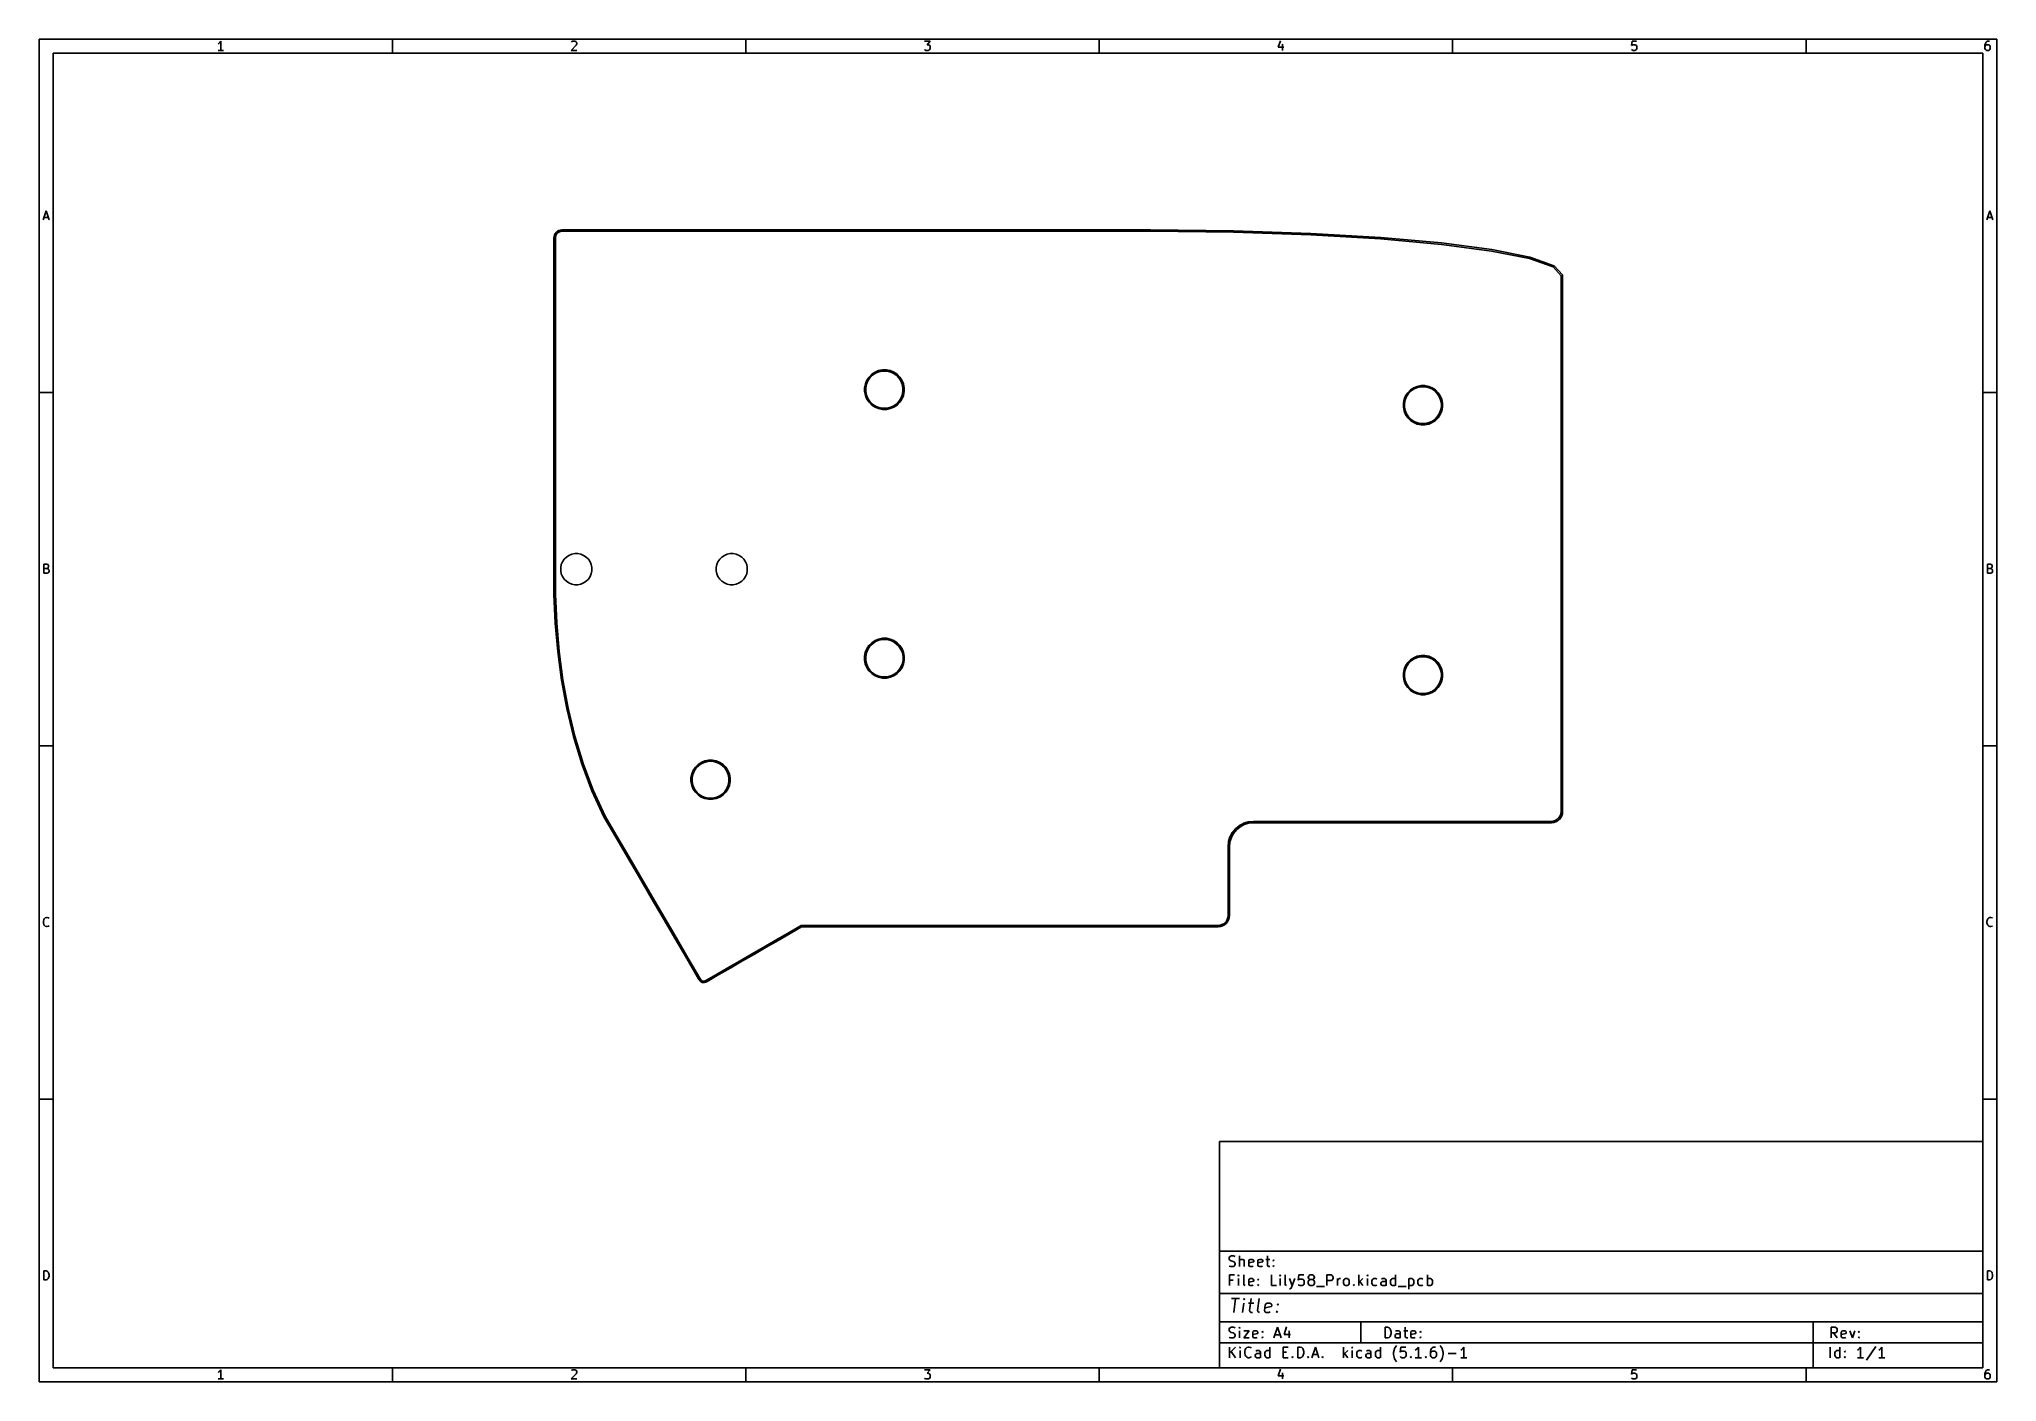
# Model space of a CAD drawing. Extents: x 0.4 to 11.3, y -7.9 to -0.4.
import ezdxf

# ---------------------------------------------------------------- set-up
doc = ezdxf.new("R2010")
doc.units = 0
doc.header["$MEASUREMENT"] = 0
doc.layers.add('BLACK', color=7, linetype='CONTINUOUS')

msp = doc.modelspace()

# ---------------------------------------------------------------- linework, layer by layer
at = {"layer": 'BLACK', "linetype": 'CONTINUOUS'}
for p, q in [((0.393701, -0.393701), (0.393701, -7.8743)), ((11.2993, -0.393701), (0.393701, -0.393701)), ((1.39553, -0.417229), (1.39065, -0.419666)), ((1.4004, -0.412355), (1.39553, -0.417229)), ((1.40528, -0.405043), (1.4004, -0.412355)), ((1.40528, -0.456224), (1.40528, -0.405043)), ((2.3622, -0.472441), (2.3622, -0.393701)), ((3.38597, -0.426978), (3.35672, -0.456224)), ((3.35916, -0.409917), (3.3616, -0.40748)), ((3.3616, -0.40748), (3.36647, -0.405043)), ((3.36647, -0.405043), (3.37866, -0.405043)), ((3.37866, -0.405043), (3.38353, -0.40748)), ((3.38353, -0.40748), (3.38597, -0.409917)), ((3.38597, -0.409917), (3.3884, -0.414792)), ((3.3884, -0.419666), (3.38597, -0.426978)), ((3.3884, -0.414792), (3.3884, -0.419666)), ((4.33071, -0.472441), (4.33071, -0.393701)), ((5.32522, -0.405043), (5.35691, -0.405043)), ((5.35691, -0.405043), (5.33985, -0.424541)), ((5.33985, -0.424541), (5.34716, -0.424541)), ((5.34716, -0.424541), (5.35203, -0.426978)), ((5.35203, -0.426978), (5.35447, -0.429415)), ((5.35447, -0.429415), (5.35691, -0.434289)), ((5.35691, -0.434289), (5.35691, -0.446475)), ((6.29921, -0.472441), (6.29921, -0.393701)), ((7.30835, -0.402606), (7.29617, -0.439164)), ((7.32054, -0.422103), (7.32054, -0.456224)), ((8.26772, -0.472441), (8.26772, -0.393701)), ((9.26711, -0.405043), (9.26467, -0.429415)), ((9.26467, -0.429415), (9.26711, -0.426978)), ((9.29148, -0.405043), (9.26711, -0.405043)), ((9.26711, -0.426978), (9.27198, -0.424541)), ((9.27198, -0.424541), (9.28417, -0.424541)), ((9.28417, -0.424541), (9.28904, -0.426978)), ((9.28904, -0.426978), (9.29148, -0.429415)), ((9.29148, -0.429415), (9.29392, -0.434289)), ((9.29392, -0.434289), (9.29392, -0.446475)), ((10.2362, -0.472441), (10.2362, -0.393701)), ((11.2356, -0.417229), (11.2332, -0.426978)), ((11.2332, -0.426978), (11.2332, -0.446475)), ((11.2356, -0.429415), (11.2332, -0.434289)), ((11.2405, -0.409917), (11.2356, -0.417229)), ((11.238, -0.426978), (11.2356, -0.429415)), ((11.2429, -0.424541), (11.238, -0.426978)), ((11.2429, -0.40748), (11.2405, -0.409917)), ((11.2478, -0.405043), (11.2429, -0.40748)), ((11.2527, -0.424541), (11.2429, -0.424541)), ((11.2575, -0.405043), (11.2478, -0.405043)), ((11.2575, -0.426978), (11.2527, -0.424541)), ((11.26, -0.429415), (11.2575, -0.426978)), ((11.2624, -0.434289), (11.26, -0.429415)), ((11.2624, -0.446475), (11.2624, -0.434289)), ((11.2993, -7.8743), (11.2993, -0.393701)), ((0.472441, -0.472441), (0.472441, -7.79556)), ((11.2206, -0.472441), (0.472441, -0.472441)), ((1.4199, -0.456224), (1.39065, -0.456224)), ((3.35672, -0.456224), (3.3884, -0.456224)), ((5.32766, -0.453787), (5.32522, -0.45135)), ((5.33254, -0.456224), (5.32766, -0.453787)), ((5.34716, -0.456224), (5.33254, -0.456224)), ((5.35203, -0.453787), (5.34716, -0.456224)), ((5.35447, -0.45135), (5.35203, -0.453787)), ((5.35691, -0.446475), (5.35447, -0.45135)), ((7.29617, -0.439164), (7.32785, -0.439164)), ((9.26711, -0.453787), (9.26467, -0.45135)), ((9.27198, -0.456224), (9.26711, -0.453787)), ((9.28417, -0.456224), (9.27198, -0.456224)), ((9.28904, -0.453787), (9.28417, -0.456224)), ((9.29148, -0.45135), (9.28904, -0.453787)), ((9.29392, -0.446475), (9.29148, -0.45135)), ((11.2206, -7.79556), (11.2206, -0.472441)), ((11.2332, -0.446475), (11.2356, -0.45135)), ((11.2356, -0.45135), (11.238, -0.453787)), ((11.238, -0.453787), (11.2429, -0.456224)), ((11.2429, -0.456224), (11.2527, -0.456224)), ((11.2527, -0.456224), (11.2575, -0.453787)), ((11.2575, -0.453787), (11.26, -0.45135)), ((11.26, -0.45135), (11.2624, -0.446475)), ((0.41601, -1.40111), (0.433071, -1.34993)), ((0.420885, -1.38648), (0.445257, -1.38648)), ((0.433071, -1.34993), (0.450131, -1.40111)), ((11.2429, -1.40111), (11.2599, -1.34993)), ((11.2477, -1.38648), (11.2721, -1.38648)), ((11.2599, -1.34993), (11.277, -1.40111)), ((3.26132, -1.50125), (3.26138, -1.50068)), ((3.26132, -1.74994), (3.26132, -1.50125)), ((3.26138, -1.50068), (3.26142, -1.50054)), ((3.26142, -1.50054), (3.26219, -1.4929)), ((3.26219, -1.4927), (3.26226, -1.49233)), ((3.26219, -1.4929), (3.26219, -1.4927)), ((3.26226, -1.49233), (3.26234, -1.49195)), ((3.26234, -1.49195), (3.26242, -1.49177)), ((3.26242, -1.49177), (3.26471, -1.48437)), ((3.26471, -1.48437), (3.26475, -1.48418)), ((3.26475, -1.48418), (3.26483, -1.484)), ((3.26483, -1.484), (3.26505, -1.48346)), ((3.26483, -1.484), (3.26483, -1.484)), ((3.26505, -1.48346), (3.26516, -1.4833)), ((3.26516, -1.4833), (3.26878, -1.47662)), ((3.26878, -1.47662), (3.26885, -1.47645)), ((3.26885, -1.47645), (3.26897, -1.47629)), ((3.26897, -1.47628), (3.26908, -1.47612)), ((3.26897, -1.47629), (3.26897, -1.47628)), ((3.26908, -1.47612), (3.26918, -1.47597)), ((3.26918, -1.47596), (3.2693, -1.4758)), ((3.26918, -1.47597), (3.26918, -1.47596)), ((3.27, -1.4939), (3.26919, -1.50191)), ((3.26919, -1.50191), (3.26919, -3.48759)), ((3.2693, -1.4758), (3.26943, -1.47567)), ((3.26943, -1.47567), (3.27422, -1.46986)), ((3.27218, -1.48689), (3.27, -1.4939)), ((3.27562, -1.48054), (3.27218, -1.48689)), ((3.27422, -1.46986), (3.27432, -1.46971)), ((3.27432, -1.46971), (3.27446, -1.46956)), ((3.27446, -1.46956), (3.27447, -1.46956)), ((3.27447, -1.46956), (3.27461, -1.46942)), ((3.27461, -1.46942), (3.27473, -1.4693)), ((3.27473, -1.4693), (3.27474, -1.46929)), ((3.27474, -1.46929), (3.27488, -1.46915)), ((3.27488, -1.46915), (3.27504, -1.46904)), ((3.27504, -1.46904), (3.28084, -1.46425)), ((3.28018, -1.47501), (3.27562, -1.48054)), ((3.28571, -1.47044), (3.28018, -1.47501)), ((3.28084, -1.46425), (3.28097, -1.46412)), ((3.28097, -1.46412), (3.28114, -1.46401)), ((3.28114, -1.46401), (3.28115, -1.464)), ((3.28115, -1.464), (3.28131, -1.46389)), ((3.28131, -1.46389), (3.28145, -1.4638)), ((3.28145, -1.4638), (3.28146, -1.46379)), ((3.28146, -1.46379), (3.28163, -1.46368)), ((3.28163, -1.46368), (3.2818, -1.46361)), ((3.2818, -1.46361), (3.28848, -1.45999)), ((3.29206, -1.467), (3.28571, -1.47044)), ((3.28848, -1.45999), (3.28864, -1.45988)), ((3.28864, -1.45988), (3.28882, -1.4598)), ((3.28882, -1.4598), (3.28935, -1.45958)), ((3.28882, -1.4598), (3.28882, -1.4598)), ((3.28935, -1.45958), (3.28954, -1.45954)), ((3.28954, -1.45954), (3.29694, -1.45724)), ((3.29907, -1.46483), (3.29206, -1.467)), ((3.29694, -1.45724), (3.29713, -1.45716)), ((3.29713, -1.45716), (3.2975, -1.45709)), ((3.2975, -1.45709), (3.29787, -1.45701)), ((3.29787, -1.45701), (3.29808, -1.45701)), ((3.29808, -1.45701), (3.30585, -1.45623)), ((3.30682, -1.46405), (3.29907, -1.46483)), ((3.30585, -1.45623), (3.30622, -1.45619)), ((3.30585, -1.45623), (3.30585, -1.45623)), ((3.30622, -1.45619), (3.30642, -1.45617)), ((3.30642, -1.45617), (3.30642, -1.45617)), ((3.30642, -1.45617), (3.30643, -1.45617)), ((3.30643, -1.45617), (3.30665, -1.45617)), ((3.30665, -1.45617), (3.307, -1.45617)), ((6.58466, -1.46405), (3.30682, -1.46405)), ((3.307, -1.45617), (3.30701, -1.45617)), ((3.30701, -1.45617), (6.58451, -1.45617)), ((6.58451, -1.45617), (6.58453, -1.45617)), ((6.58453, -1.45617), (6.5847, -1.45617)), ((7.04674, -1.46912), (6.58466, -1.46405)), ((6.5847, -1.45617), (6.58487, -1.45617)), ((6.58487, -1.45617), (6.5849, -1.45617)), ((6.5849, -1.45617), (7.04673, -1.46124)), ((7.04673, -1.46124), (7.04677, -1.46124)), ((7.47696, -1.48367), (7.04674, -1.46912)), ((7.04677, -1.46124), (7.04692, -1.46125)), ((7.04692, -1.46125), (7.04707, -1.46125)), ((7.04707, -1.46125), (7.04711, -1.46125)), ((7.04711, -1.46125), (7.47714, -1.4758)), ((7.86615, -1.5067), (7.47696, -1.48367)), ((7.47714, -1.4758), (7.47719, -1.4758)), ((7.47719, -1.4758), (7.47733, -1.47581)), ((7.47733, -1.47581), (7.47747, -1.47581)), ((7.47747, -1.47581), (7.47752, -1.47582)), ((7.47752, -1.47582), (7.86654, -1.49884)), ((8.20511, -1.5372), (7.86615, -1.5067)), ((7.86654, -1.49884), (7.8666, -1.49884)), ((7.8666, -1.49884), (7.86673, -1.49885)), ((7.86673, -1.49885), (7.86687, -1.49886)), ((7.86687, -1.49886), (7.86693, -1.49887)), ((7.86693, -1.49887), (8.20579, -1.52936)), ((8.48462, -1.57417), (8.20511, -1.5372)), ((8.20579, -1.52936), (8.20587, -1.52936)), ((8.20587, -1.52936), (8.20597, -1.52938)), ((8.20597, -1.52938), (8.20609, -1.52939)), ((8.20609, -1.52939), (8.20617, -1.5294)), ((8.20617, -1.5294), (8.48572, -1.56637)), ((8.69538, -1.61656), (8.48462, -1.57417)), ((8.48572, -1.56637), (8.48585, -1.56638)), ((8.48585, -1.56638), (8.48591, -1.5664)), ((8.48591, -1.5664), (8.48597, -1.5664)), ((8.48597, -1.5664), (8.4861, -1.56643)), ((8.4861, -1.56643), (8.69691, -1.60883)), ((8.82763, -1.66308), (8.69538, -1.61656)), ((8.69691, -1.60883), (8.69699, -1.60883)), ((8.69699, -1.60883), (8.69728, -1.60891)), ((8.69728, -1.60891), (8.6974, -1.60893)), ((8.6974, -1.60893), (8.69747, -1.60895)), ((8.69747, -1.60895), (8.69755, -1.60897)), ((8.69755, -1.60897), (8.69766, -1.60901)), ((8.69766, -1.60901), (8.69795, -1.6091)), ((8.69795, -1.6091), (8.69802, -1.60914)), ((8.69802, -1.60914), (8.83118, -1.65598)), ((8.87244, -1.71165), (8.82763, -1.66308)), ((8.83118, -1.65598), (8.83152, -1.6561)), ((8.83152, -1.6561), (8.83169, -1.6562)), ((8.83169, -1.6562), (8.83188, -1.65629)), ((8.83188, -1.65629), (8.83203, -1.6564)), ((8.83203, -1.6564), (8.83219, -1.65649)), ((8.83219, -1.65649), (8.83234, -1.65663)), ((8.83234, -1.65663), (8.8325, -1.65675)), ((8.8325, -1.65675), (8.83276, -1.65703)), ((8.83276, -1.65703), (8.87909, -1.70724)), ((8.87244, -2.08321), (8.87244, -1.71165)), ((8.87909, -1.70724), (8.87918, -1.70731)), ((8.87918, -1.70731), (8.87935, -1.70752)), ((8.87935, -1.70752), (8.8794, -1.70758)), ((8.8794, -1.70758), (8.87947, -1.70767)), ((8.87947, -1.70767), (8.87967, -1.70791)), ((8.87967, -1.70791), (8.8797, -1.70798)), ((8.8797, -1.70798), (8.87975, -1.70804)), ((8.87975, -1.70804), (8.87989, -1.70832)), ((8.87989, -1.70832), (8.88003, -1.70859)), ((8.88003, -1.70859), (8.88006, -1.70867)), ((8.88006, -1.70867), (8.88009, -1.70874)), ((8.88009, -1.70874), (8.88017, -1.70904)), ((8.88017, -1.70904), (8.88026, -1.70934)), ((8.88026, -1.70934), (8.88027, -1.70942)), ((8.88027, -1.70942), (8.88029, -1.70949)), ((8.88029, -1.70949), (8.8803, -1.7098)), ((8.8803, -1.7098), (8.88031, -1.70992)), ((8.88031, -1.70992), (8.88031, -1.71)), ((8.88031, -1.71), (8.88033, -1.71027)), ((8.88033, -1.71027), (8.88031, -1.71038)), ((8.88031, -1.71038), (8.88031, -4.69606)), ((3.26132, -1.74995), (3.26132, -1.74994)), ((3.26132, -1.99825), (3.26132, -1.74995)), ((3.26132, -2.24655), (3.26132, -1.99825)), ((3.26132, -1.99825), (3.26132, -1.99825)), ((8.87244, -2.4565), (8.87244, -2.08321)), ((8.87244, -2.08321), (8.87244, -2.08321)), ((3.26132, -2.49486), (3.26132, -2.24655)), ((3.26132, -2.24655), (3.26132, -2.24655)), ((5.00474, -2.29428), (5.01679, -2.27623)), ((5.00991, -2.29704), (5.02132, -2.27995)), ((5.02197, -2.28048), (5.01064, -2.29743)), ((5.01679, -2.27623), (5.03214, -2.26089)), ((5.02132, -2.27995), (5.03586, -2.26542)), ((5.03638, -2.26606), (5.02197, -2.28048)), ((5.03214, -2.26089), (5.05018, -2.24883)), ((5.03586, -2.26542), (5.05294, -2.254)), ((5.05334, -2.25474), (5.03638, -2.26606)), ((5.05018, -2.24883), (5.07023, -2.24053)), ((5.05294, -2.254), (5.07193, -2.24614)), ((5.07217, -2.24693), (5.05334, -2.25474)), ((5.07023, -2.24053), (5.09151, -2.2363)), ((5.07193, -2.24614), (5.09209, -2.24213)), ((5.09217, -2.24296), (5.07217, -2.24693)), ((5.09151, -2.2363), (5.11321, -2.2363)), ((5.09209, -2.24213), (5.11264, -2.24213)), ((5.11256, -2.24296), (5.09217, -2.24296)), ((5.13255, -2.24693), (5.11256, -2.24296)), ((5.11264, -2.24213), (5.13279, -2.24614)), ((5.11321, -2.2363), (5.13449, -2.24053)), ((5.15139, -2.25474), (5.13255, -2.24693)), ((5.13279, -2.24614), (5.15178, -2.254)), ((5.13449, -2.24053), (5.15454, -2.24883)), ((5.16834, -2.26606), (5.15139, -2.25474)), ((5.15178, -2.254), (5.16887, -2.26542)), ((5.15454, -2.24883), (5.17259, -2.26089)), ((5.18276, -2.28048), (5.16834, -2.26606)), ((5.16887, -2.26542), (5.1834, -2.27995)), ((5.17259, -2.26089), (5.18793, -2.27623)), ((5.19408, -2.29743), (5.18276, -2.28048)), ((5.1834, -2.27995), (5.19482, -2.29704)), ((5.18793, -2.27623), (5.19999, -2.29428)), ((0.393701, -2.3622), (0.472441, -2.3622)), ((4.9922, -2.33561), (4.99644, -2.31432)), ((4.9922, -2.35731), (4.9922, -2.33561)), ((4.99644, -2.37859), (4.9922, -2.35731)), ((4.99644, -2.31432), (5.00474, -2.29428)), ((5.00474, -2.39864), (4.99644, -2.37859)), ((4.99803, -2.33618), (5.00204, -2.31602)), ((4.99803, -2.35673), (4.99803, -2.33618)), ((5.00204, -2.37689), (4.99803, -2.35673)), ((5.00284, -2.31627), (4.99886, -2.33626)), ((4.99886, -2.33626), (4.99886, -2.35665)), ((4.99886, -2.35665), (5.00284, -2.37665)), ((5.00204, -2.31602), (5.00991, -2.29704)), ((5.00991, -2.39588), (5.00204, -2.37689)), ((5.01064, -2.29743), (5.00284, -2.31627)), ((5.00284, -2.37665), (5.01064, -2.39548)), ((5.01679, -2.41668), (5.00474, -2.39864)), ((5.02132, -2.41296), (5.00991, -2.39588)), ((5.01064, -2.39548), (5.02197, -2.41243)), ((5.18276, -2.41243), (5.19408, -2.39548)), ((5.19482, -2.39588), (5.1834, -2.41296)), ((5.19999, -2.39864), (5.18793, -2.41668)), ((5.20188, -2.31627), (5.19408, -2.29743)), ((5.19408, -2.39548), (5.20188, -2.37665)), ((5.19482, -2.29704), (5.20268, -2.31602)), ((5.20268, -2.37689), (5.19482, -2.39588)), ((5.19999, -2.29428), (5.20829, -2.31432)), ((5.20829, -2.37859), (5.19999, -2.39864)), ((5.20586, -2.33626), (5.20188, -2.31627)), ((5.20188, -2.37665), (5.20586, -2.35665)), ((5.20268, -2.31602), (5.20669, -2.33618)), ((5.20669, -2.35673), (5.20268, -2.37689)), ((5.20586, -2.35665), (5.20586, -2.33626)), ((5.20669, -2.33618), (5.20669, -2.35673)), ((5.20829, -2.31432), (5.21252, -2.33561)), ((5.21252, -2.35731), (5.20829, -2.37859)), ((5.21252, -2.33561), (5.21252, -2.35731)), ((7.99734, -2.40121), (8.00557, -2.38134)), ((8.00204, -2.40264), (8.00991, -2.38365)), ((8.01148, -2.38449), (8.00375, -2.40316)), ((8.00557, -2.38134), (8.01753, -2.36345)), ((8.00991, -2.38365), (8.02132, -2.36656)), ((8.0227, -2.36769), (8.01148, -2.38449)), ((8.01753, -2.36345), (8.03274, -2.34824)), ((8.02132, -2.36656), (8.03586, -2.35203)), ((8.03699, -2.35341), (8.0227, -2.36769)), ((8.03274, -2.34824), (8.05063, -2.33628)), ((8.03586, -2.35203), (8.05294, -2.34061)), ((8.05378, -2.34218), (8.03699, -2.35341)), ((8.05063, -2.33628), (8.0705, -2.32805)), ((8.05294, -2.34061), (8.07193, -2.33275)), ((8.07245, -2.33445), (8.05378, -2.34218)), ((8.0705, -2.32805), (8.09161, -2.32385)), ((8.07193, -2.33275), (8.09209, -2.32874)), ((8.09226, -2.33051), (8.07245, -2.33445)), ((8.09161, -2.32385), (8.11312, -2.32385)), ((8.09209, -2.32874), (8.11264, -2.32874)), ((8.11246, -2.33051), (8.09226, -2.33051)), ((8.13228, -2.33445), (8.11246, -2.33051)), ((8.11264, -2.32874), (8.13279, -2.33275)), ((8.11312, -2.32385), (8.13422, -2.32805)), ((8.15094, -2.34218), (8.13228, -2.33445)), ((8.13279, -2.33275), (8.15178, -2.34061)), ((8.13422, -2.32805), (8.1541, -2.33628)), ((8.16774, -2.35341), (8.15094, -2.34218)), ((8.15178, -2.34061), (8.16887, -2.35203)), ((8.1541, -2.33628), (8.17199, -2.34824)), ((8.18202, -2.36769), (8.16774, -2.35341)), ((8.16887, -2.35203), (8.1834, -2.36656)), ((8.17199, -2.34824), (8.1872, -2.36345)), ((8.19325, -2.38449), (8.18202, -2.36769)), ((8.1834, -2.36656), (8.19482, -2.38365)), ((8.1872, -2.36345), (8.19915, -2.38134)), ((8.20098, -2.40316), (8.19325, -2.38449)), ((8.19482, -2.38365), (8.20268, -2.40264)), ((8.19915, -2.38134), (8.20738, -2.40121)), ((11.2993, -2.3622), (11.2206, -2.3622)), ((3.26132, -2.74316), (3.26132, -2.49486)), ((3.26132, -2.49486), (3.26132, -2.49486)), ((5.03214, -2.43202), (5.01679, -2.41668)), ((5.03586, -2.4275), (5.02132, -2.41296)), ((5.02197, -2.41243), (5.03638, -2.42685)), ((5.05018, -2.44408), (5.03214, -2.43202)), ((5.05294, -2.43891), (5.03586, -2.4275)), ((5.03638, -2.42685), (5.05334, -2.43818)), ((5.07023, -2.45238), (5.05018, -2.44408)), ((5.07193, -2.44678), (5.05294, -2.43891)), ((5.05334, -2.43818), (5.07217, -2.44598)), ((5.09151, -2.45662), (5.07023, -2.45238)), ((5.09209, -2.45079), (5.07193, -2.44678)), ((5.07217, -2.44598), (5.09217, -2.44996)), ((5.11321, -2.45662), (5.09151, -2.45662)), ((5.11264, -2.45079), (5.09209, -2.45079)), ((5.09217, -2.44996), (5.11256, -2.44996)), ((5.11256, -2.44996), (5.13255, -2.44598)), ((5.13279, -2.44678), (5.11264, -2.45079)), ((5.13449, -2.45238), (5.11321, -2.45662)), ((5.13255, -2.44598), (5.15139, -2.43818)), ((5.15178, -2.43891), (5.13279, -2.44678)), ((5.15454, -2.44408), (5.13449, -2.45238)), ((5.15139, -2.43818), (5.16834, -2.42685)), ((5.16887, -2.4275), (5.15178, -2.43891)), ((5.17259, -2.43202), (5.15454, -2.44408)), ((5.16834, -2.42685), (5.18276, -2.41243)), ((5.1834, -2.41296), (5.16887, -2.4275)), ((5.18793, -2.41668), (5.17259, -2.43202)), ((7.99314, -2.42231), (7.99734, -2.40121)), ((7.99314, -2.44383), (7.99314, -2.42231)), ((7.99734, -2.46493), (7.99314, -2.44383)), ((8.00557, -2.48481), (7.99734, -2.46493)), ((7.99803, -2.4228), (8.00204, -2.40264)), ((7.99803, -2.44335), (7.99803, -2.4228)), ((8.00204, -2.4635), (7.99803, -2.44335)), ((8.00375, -2.40316), (7.9998, -2.42297)), ((7.9998, -2.42297), (7.9998, -2.44317)), ((7.9998, -2.44317), (8.00375, -2.46299)), ((8.00991, -2.48249), (8.00204, -2.4635)), ((8.00375, -2.46299), (8.01148, -2.48165)), ((8.01753, -2.50269), (8.00557, -2.48481)), ((8.02132, -2.49958), (8.00991, -2.48249)), ((8.01148, -2.48165), (8.0227, -2.49845)), ((8.03274, -2.51791), (8.01753, -2.50269)), ((8.03586, -2.51411), (8.02132, -2.49958)), ((8.0227, -2.49845), (8.03699, -2.51273)), ((8.16774, -2.51273), (8.18202, -2.49845)), ((8.1834, -2.49958), (8.16887, -2.51411)), ((8.1872, -2.50269), (8.17199, -2.51791)), ((8.18202, -2.49845), (8.19325, -2.48165)), ((8.19482, -2.48249), (8.1834, -2.49958)), ((8.19915, -2.48481), (8.1872, -2.50269)), ((8.19325, -2.48165), (8.20098, -2.46299)), ((8.20268, -2.4635), (8.19482, -2.48249)), ((8.20738, -2.46493), (8.19915, -2.48481)), ((8.20492, -2.42297), (8.20098, -2.40316)), ((8.20098, -2.46299), (8.20492, -2.44317)), ((8.20268, -2.40264), (8.20669, -2.4228)), ((8.20669, -2.44335), (8.20268, -2.4635)), ((8.20492, -2.44317), (8.20492, -2.42297)), ((8.20669, -2.4228), (8.20669, -2.44335)), ((8.20738, -2.40121), (8.21158, -2.42231)), ((8.21158, -2.44383), (8.20738, -2.46493)), ((8.21158, -2.42231), (8.21158, -2.44383)), ((8.87244, -2.82979), (8.87244, -2.4565)), ((8.87244, -2.4565), (8.87244, -2.4565)), ((8.05063, -2.52986), (8.03274, -2.51791)), ((8.05294, -2.52553), (8.03586, -2.51411)), ((8.03699, -2.51273), (8.05378, -2.52396)), ((8.0705, -2.53809), (8.05063, -2.52986)), ((8.07193, -2.53339), (8.05294, -2.52553)), ((8.05378, -2.52396), (8.07245, -2.53169)), ((8.09161, -2.54229), (8.0705, -2.53809)), ((8.09209, -2.5374), (8.07193, -2.53339)), ((8.07245, -2.53169), (8.09226, -2.53563)), ((8.11312, -2.54229), (8.09161, -2.54229)), ((8.11264, -2.5374), (8.09209, -2.5374)), ((8.09226, -2.53563), (8.11246, -2.53563)), ((8.11246, -2.53563), (8.13228, -2.53169)), ((8.13279, -2.53339), (8.11264, -2.5374)), ((8.13422, -2.53809), (8.11312, -2.54229)), ((8.13228, -2.53169), (8.15094, -2.52396)), ((8.15178, -2.52553), (8.13279, -2.53339)), ((8.1541, -2.52986), (8.13422, -2.53809)), ((8.15094, -2.52396), (8.16774, -2.51273)), ((8.16887, -2.51411), (8.15178, -2.52553)), ((8.17199, -2.51791), (8.1541, -2.52986)), ((3.26132, -2.99147), (3.26132, -2.74316)), ((3.26132, -2.74316), (3.26132, -2.74316)), ((8.87244, -3.20308), (8.87244, -2.82979)), ((8.87244, -2.82979), (8.87244, -2.82979)), ((3.26132, -3.23977), (3.26132, -2.99147)), ((3.26132, -2.99147), (3.26132, -2.99147)), ((3.26132, -3.48808), (3.26132, -3.23977)), ((3.26132, -3.23977), (3.26132, -3.23977)), ((3.33061, -3.27918), (3.3448, -3.2697)), ((3.3448, -3.2697), (3.36056, -3.26317)), ((3.36056, -3.26317), (3.3773, -3.25984)), ((3.3773, -3.25984), (3.39436, -3.25984)), ((3.39436, -3.25984), (3.41109, -3.26317)), ((3.41109, -3.26317), (3.42685, -3.2697)), ((3.42685, -3.2697), (3.44104, -3.27918)), ((4.19676, -3.27918), (4.21094, -3.2697)), ((4.21094, -3.2697), (4.2267, -3.26317)), ((4.2267, -3.26317), (4.24344, -3.25984)), ((4.24344, -3.25984), (4.2605, -3.25984)), ((4.2605, -3.25984), (4.27723, -3.26317)), ((4.27723, -3.26317), (4.293, -3.2697)), ((4.293, -3.2697), (4.30718, -3.27918)), ((8.87244, -3.57638), (8.87244, -3.20308)), ((8.87244, -3.20308), (8.87244, -3.20308)), ((0.419666, -3.36961), (0.419666, -3.31843)), ((0.419666, -3.31843), (0.436727, -3.31843)), ((0.436727, -3.3428), (0.419666, -3.3428)), ((0.439164, -3.36961), (0.419666, -3.36961)), ((0.436727, -3.31843), (0.441601, -3.32087)), ((0.441601, -3.34036), (0.436727, -3.3428)), ((0.436727, -3.3428), (0.444038, -3.34524)), ((0.444038, -3.36717), (0.439164, -3.36961)), ((0.441601, -3.32087), (0.444038, -3.3233)), ((0.444038, -3.33793), (0.441601, -3.34036)), ((0.444038, -3.3233), (0.446475, -3.32818)), ((0.446475, -3.33305), (0.444038, -3.33793)), ((0.444038, -3.34524), (0.446475, -3.34768)), ((0.446475, -3.36474), (0.444038, -3.36717)), ((0.446475, -3.32818), (0.446475, -3.33305)), ((0.446475, -3.34768), (0.448913, -3.35255)), ((0.448913, -3.35986), (0.446475, -3.36474)), ((0.448913, -3.35255), (0.448913, -3.35986)), ((3.29921, -3.33793), (3.30254, -3.32119)), ((3.29921, -3.35499), (3.29921, -3.33793)), ((3.30254, -3.37172), (3.29921, -3.35499)), ((3.30254, -3.32119), (3.30907, -3.30543)), ((3.30907, -3.38748), (3.30254, -3.37172)), ((3.30907, -3.30543), (3.31855, -3.29124)), ((3.31855, -3.29124), (3.33061, -3.27918)), ((3.44104, -3.27918), (3.4531, -3.29124)), ((3.4531, -3.29124), (3.46258, -3.30543)), ((3.46258, -3.30543), (3.46911, -3.32119)), ((3.46911, -3.37172), (3.46258, -3.38748)), ((3.46911, -3.32119), (3.47244, -3.33793)), ((3.47244, -3.35499), (3.46911, -3.37172)), ((3.47244, -3.33793), (3.47244, -3.35499)), ((4.16535, -3.33793), (4.16868, -3.32119)), ((4.16535, -3.35499), (4.16535, -3.33793)), ((4.16868, -3.37172), (4.16535, -3.35499)), ((4.16868, -3.32119), (4.17521, -3.30543)), ((4.17521, -3.38748), (4.16868, -3.37172)), ((4.17521, -3.30543), (4.18469, -3.29124)), ((4.18469, -3.29124), (4.19676, -3.27918)), ((4.30718, -3.27918), (4.31925, -3.29124)), ((4.31925, -3.29124), (4.32872, -3.30543)), ((4.32872, -3.30543), (4.33525, -3.32119)), ((4.33525, -3.37172), (4.32872, -3.38748)), ((4.33525, -3.32119), (4.33858, -3.33793)), ((4.33858, -3.35499), (4.33525, -3.37172)), ((4.33858, -3.33793), (4.33858, -3.35499)), ((11.2465, -3.36961), (11.2465, -3.31843)), ((11.2465, -3.31843), (11.2636, -3.31843)), ((11.2636, -3.3428), (11.2465, -3.3428)), ((11.266, -3.36961), (11.2465, -3.36961)), ((11.2636, -3.31843), (11.2685, -3.32087)), ((11.2685, -3.34036), (11.2636, -3.3428)), ((11.2636, -3.3428), (11.2709, -3.34524)), ((11.2709, -3.36717), (11.266, -3.36961)), ((11.2685, -3.32087), (11.2709, -3.3233)), ((11.2709, -3.33793), (11.2685, -3.34036)), ((11.2709, -3.3233), (11.2733, -3.32818)), ((11.2733, -3.33305), (11.2709, -3.33793)), ((11.2709, -3.34524), (11.2733, -3.34768)), ((11.2733, -3.36474), (11.2709, -3.36717)), ((11.2733, -3.32818), (11.2733, -3.33305)), ((11.2733, -3.34768), (11.2758, -3.35255)), ((11.2758, -3.35986), (11.2733, -3.36474)), ((11.2758, -3.35255), (11.2758, -3.35986)), ((3.26135, -3.48837), (3.26132, -3.48808)), ((3.26912, -3.64644), (3.26135, -3.48837)), ((3.26919, -3.48759), (3.27699, -3.64609)), ((3.31855, -3.40167), (3.30907, -3.38748)), ((3.33061, -3.41373), (3.31855, -3.40167)), ((3.3448, -3.42321), (3.33061, -3.41373)), ((3.36056, -3.42974), (3.3448, -3.42321)), ((3.3773, -3.43307), (3.36056, -3.42974)), ((3.39436, -3.43307), (3.3773, -3.43307)), ((3.41109, -3.42974), (3.39436, -3.43307)), ((3.42685, -3.42321), (3.41109, -3.42974)), ((3.44104, -3.41373), (3.42685, -3.42321)), ((3.4531, -3.40167), (3.44104, -3.41373)), ((3.46258, -3.38748), (3.4531, -3.40167)), ((4.18469, -3.40167), (4.17521, -3.38748)), ((4.19676, -3.41373), (4.18469, -3.40167)), ((4.21094, -3.42321), (4.19676, -3.41373)), ((4.2267, -3.42974), (4.21094, -3.42321)), ((4.24344, -3.43307), (4.2267, -3.42974)), ((4.2605, -3.43307), (4.24344, -3.43307)), ((4.27723, -3.42974), (4.2605, -3.43307)), ((4.293, -3.42321), (4.27723, -3.42974)), ((4.30718, -3.41373), (4.293, -3.42321)), ((4.31925, -3.40167), (4.30718, -3.41373)), ((4.32872, -3.38748), (4.31925, -3.40167)), ((8.87244, -3.94967), (8.87244, -3.57638)), ((8.87244, -3.57638), (8.87244, -3.57638)), ((3.26912, -3.64651), (3.26912, -3.64644)), ((3.26913, -3.64663), (3.26912, -3.64651)), ((3.26914, -3.64675), (3.26913, -3.64663)), ((3.26915, -3.64682), (3.26914, -3.64675)), ((3.28309, -3.80566), (3.26915, -3.64682)), ((3.27699, -3.64609), (3.29093, -3.80499)), ((3.28309, -3.80574), (3.28309, -3.80566)), ((3.2831, -3.80585), (3.28309, -3.80574)), ((3.28311, -3.80596), (3.2831, -3.80585)), ((3.28313, -3.80604), (3.28311, -3.80596)), ((3.304, -3.96462), (3.28313, -3.80604)), ((3.29093, -3.80499), (3.3118, -3.9636)), ((4.9917, -3.83162), (4.99595, -3.81024)), ((4.99595, -3.81024), (5.00429, -3.7901)), ((4.99803, -3.83224), (5.00204, -3.81209)), ((5.00236, -3.81218), (4.99836, -3.83228)), ((5.00204, -3.81209), (5.00991, -3.7931)), ((5.0102, -3.79326), (5.00236, -3.81218)), ((5.00429, -3.7901), (5.0164, -3.77198)), ((5.00991, -3.7931), (5.02132, -3.77601)), ((5.02158, -3.77622), (5.0102, -3.79326)), ((5.0164, -3.77198), (5.03182, -3.75656)), ((5.02132, -3.77601), (5.03586, -3.76148)), ((5.03606, -3.76173), (5.02158, -3.77622)), ((5.03182, -3.75656), (5.04994, -3.74445)), ((5.03586, -3.76148), (5.05294, -3.75006)), ((5.0531, -3.75035), (5.03606, -3.76173)), ((5.04994, -3.74445), (5.07008, -3.73611)), ((5.05294, -3.75006), (5.07193, -3.7422)), ((5.07203, -3.74251), (5.0531, -3.75035)), ((5.07008, -3.73611), (5.09146, -3.73186)), ((5.07193, -3.7422), (5.09209, -3.73819)), ((5.09212, -3.73852), (5.07203, -3.74251)), ((5.09146, -3.73186), (5.11326, -3.73186)), ((5.09209, -3.73819), (5.11264, -3.73819)), ((5.11261, -3.73852), (5.09212, -3.73852)), ((5.1327, -3.74251), (5.11261, -3.73852)), ((5.11264, -3.73819), (5.13279, -3.7422)), ((5.11326, -3.73186), (5.13464, -3.73611)), ((5.15163, -3.75035), (5.1327, -3.74251)), ((5.13279, -3.7422), (5.15178, -3.75006)), ((5.13464, -3.73611), (5.15478, -3.74445)), ((5.16866, -3.76173), (5.15163, -3.75035)), ((5.15178, -3.75006), (5.16887, -3.76148)), ((5.15478, -3.74445), (5.17291, -3.75656)), ((5.18315, -3.77622), (5.16866, -3.76173)), ((5.16887, -3.76148), (5.1834, -3.77601)), ((5.17291, -3.75656), (5.18832, -3.77198)), ((5.19453, -3.79326), (5.18315, -3.77622)), ((5.1834, -3.77601), (5.19482, -3.7931)), ((5.18832, -3.77198), (5.20043, -3.7901)), ((5.20237, -3.81218), (5.19453, -3.79326)), ((5.19482, -3.7931), (5.20268, -3.81209)), ((5.20043, -3.7901), (5.20877, -3.81024)), ((5.20637, -3.83228), (5.20237, -3.81218)), ((5.20268, -3.81209), (5.20669, -3.83224)), ((5.20877, -3.81024), (5.21303, -3.83162)), ((4.9917, -3.85342), (4.9917, -3.83162)), ((4.99595, -3.8748), (4.9917, -3.85342)), ((5.00429, -3.89494), (4.99595, -3.8748)), ((4.99803, -3.8528), (4.99803, -3.83224)), ((5.00204, -3.87295), (4.99803, -3.8528)), ((4.99836, -3.83228), (4.99836, -3.85276)), ((4.99836, -3.85276), (5.00236, -3.87286)), ((5.00991, -3.89194), (5.00204, -3.87295)), ((5.00236, -3.87286), (5.0102, -3.89178)), ((5.0164, -3.91306), (5.00429, -3.89494)), ((5.02132, -3.90903), (5.00991, -3.89194)), ((5.0102, -3.89178), (5.02158, -3.90882)), ((5.03182, -3.92848), (5.0164, -3.91306)), ((5.03586, -3.92356), (5.02132, -3.90903)), ((5.02158, -3.90882), (5.03606, -3.9233)), ((5.05294, -3.93498), (5.03586, -3.92356)), ((5.03606, -3.9233), (5.0531, -3.93469)), ((5.15163, -3.93469), (5.16866, -3.9233)), ((5.16887, -3.92356), (5.15178, -3.93498)), ((5.16866, -3.9233), (5.18315, -3.90882)), ((5.1834, -3.90903), (5.16887, -3.92356)), ((5.18832, -3.91306), (5.17291, -3.92848)), ((5.18315, -3.90882), (5.19453, -3.89178)), ((5.19482, -3.89194), (5.1834, -3.90903)), ((5.20043, -3.89494), (5.18832, -3.91306)), ((5.19453, -3.89178), (5.20237, -3.87286)), ((5.20268, -3.87295), (5.19482, -3.89194)), ((5.20877, -3.8748), (5.20043, -3.89494)), ((5.20237, -3.87286), (5.20637, -3.85276)), ((5.20669, -3.8528), (5.20268, -3.87295)), ((5.20637, -3.85276), (5.20637, -3.83228)), ((5.20669, -3.83224), (5.20669, -3.8528)), ((5.21303, -3.85342), (5.20877, -3.8748)), ((5.21303, -3.83162), (5.21303, -3.85342)), ((7.99314, -3.92625), (7.99734, -3.90515)), ((7.99734, -3.90515), (8.00557, -3.88527)), ((7.99803, -3.92673), (8.00204, -3.90658)), ((8.00375, -3.90709), (7.9998, -3.92691)), ((8.00204, -3.90658), (8.00991, -3.88759)), ((8.01148, -3.88843), (8.00375, -3.90709)), ((8.00557, -3.88527), (8.01753, -3.86738)), ((8.00991, -3.88759), (8.02132, -3.8705)), ((8.0227, -3.87163), (8.01148, -3.88843)), ((8.01753, -3.86738), (8.03274, -3.85217)), ((8.02132, -3.8705), (8.03586, -3.85597)), ((8.03699, -3.85735), (8.0227, -3.87163)), ((8.03274, -3.85217), (8.05063, -3.84022)), ((8.03586, -3.85597), (8.05294, -3.84455)), ((8.05378, -3.84612), (8.03699, -3.85735)), ((8.05063, -3.84022), (8.0705, -3.83199)), ((8.05294, -3.84455), (8.07193, -3.83669)), ((8.07245, -3.83839), (8.05378, -3.84612)), ((8.0705, -3.83199), (8.09161, -3.82779)), ((8.07193, -3.83669), (8.09209, -3.83268)), ((8.09226, -3.83445), (8.07245, -3.83839)), ((8.09161, -3.82779), (8.11312, -3.82779)), ((8.09209, -3.83268), (8.11264, -3.83268)), ((8.11246, -3.83445), (8.09226, -3.83445)), ((8.13228, -3.83839), (8.11246, -3.83445)), ((8.11264, -3.83268), (8.13279, -3.83669)), ((8.11312, -3.82779), (8.13422, -3.83199)), ((8.15094, -3.84612), (8.13228, -3.83839)), ((8.13279, -3.83669), (8.15178, -3.84455)), ((8.13422, -3.83199), (8.1541, -3.84022)), ((8.16774, -3.85735), (8.15094, -3.84612)), ((8.15178, -3.84455), (8.16887, -3.85597)), ((8.1541, -3.84022), (8.17199, -3.85217)), ((8.18202, -3.87163), (8.16774, -3.85735)), ((8.16887, -3.85597), (8.1834, -3.8705)), ((8.17199, -3.85217), (8.1872, -3.86738)), ((8.19325, -3.88843), (8.18202, -3.87163)), ((8.1834, -3.8705), (8.19482, -3.88759)), ((8.1872, -3.86738), (8.19915, -3.88527)), ((8.20098, -3.90709), (8.19325, -3.88843)), ((8.19482, -3.88759), (8.20268, -3.90658)), ((8.19915, -3.88527), (8.20738, -3.90515)), ((8.20492, -3.92691), (8.20098, -3.90709)), ((8.20268, -3.90658), (8.20669, -3.92673)), ((8.20738, -3.90515), (8.21158, -3.92625)), ((3.304, -3.96472), (3.304, -3.96462)), ((3.30402, -3.96481), (3.304, -3.96472)), ((3.30403, -3.96491), (3.30402, -3.96481)), ((3.30406, -3.965), (3.30403, -3.96491)), ((3.33261, -4.12248), (3.30406, -3.965)), ((3.3118, -3.9636), (3.34035, -4.12105)), ((5.04994, -3.94059), (5.03182, -3.92848)), ((5.07008, -3.94893), (5.04994, -3.94059)), ((5.07193, -3.94284), (5.05294, -3.93498)), ((5.0531, -3.93469), (5.07203, -3.94253)), ((5.09146, -3.95318), (5.07008, -3.94893)), ((5.09209, -3.94685), (5.07193, -3.94284)), ((5.07203, -3.94253), (5.09212, -3.94652)), ((5.11326, -3.95318), (5.09146, -3.95318)), ((5.11264, -3.94685), (5.09209, -3.94685)), ((5.09212, -3.94652), (5.11261, -3.94652)), ((5.11261, -3.94652), (5.1327, -3.94253)), ((5.13279, -3.94284), (5.11264, -3.94685)), ((5.13464, -3.94893), (5.11326, -3.95318)), ((5.1327, -3.94253), (5.15163, -3.93469)), ((5.15178, -3.93498), (5.13279, -3.94284)), ((5.15478, -3.94059), (5.13464, -3.94893)), ((5.17291, -3.92848), (5.15478, -3.94059)), ((7.99314, -3.94776), (7.99314, -3.92625)), ((7.99734, -3.96887), (7.99314, -3.94776)), ((8.00557, -3.98874), (7.99734, -3.96887)), ((7.99803, -3.94728), (7.99803, -3.92673)), ((8.00204, -3.96744), (7.99803, -3.94728)), ((7.9998, -3.92691), (7.9998, -3.94711)), ((7.9998, -3.94711), (8.00375, -3.96692)), ((8.00991, -3.98643), (8.00204, -3.96744)), ((8.00375, -3.96692), (8.01148, -3.98559)), ((8.01753, -4.00663), (8.00557, -3.98874)), ((8.02132, -4.00351), (8.00991, -3.98643)), ((8.01148, -3.98559), (8.0227, -4.00238)), ((8.03274, -4.02184), (8.01753, -4.00663)), ((8.03586, -4.01805), (8.02132, -4.00351)), ((8.0227, -4.00238), (8.03699, -4.01667)), ((8.05063, -4.0338), (8.03274, -4.02184)), ((8.05294, -4.02946), (8.03586, -4.01805)), ((8.03699, -4.01667), (8.05378, -4.02789)), ((8.0705, -4.04203), (8.05063, -4.0338)), ((8.07193, -4.03733), (8.05294, -4.02946)), ((8.05378, -4.02789), (8.07245, -4.03562)), ((8.13228, -4.03562), (8.15094, -4.02789)), ((8.15178, -4.02946), (8.13279, -4.03733)), ((8.1541, -4.0338), (8.13422, -4.04203)), ((8.15094, -4.02789), (8.16774, -4.01667)), ((8.16887, -4.01805), (8.15178, -4.02946)), ((8.17199, -4.02184), (8.1541, -4.0338)), ((8.16774, -4.01667), (8.18202, -4.00238)), ((8.1834, -4.00351), (8.16887, -4.01805)), ((8.1872, -4.00663), (8.17199, -4.02184)), ((8.18202, -4.00238), (8.19325, -3.98559)), ((8.19482, -3.98643), (8.1834, -4.00351)), ((8.19915, -3.98874), (8.1872, -4.00663)), ((8.19325, -3.98559), (8.20098, -3.96692)), ((8.20268, -3.96744), (8.19482, -3.98643)), ((8.20738, -3.96887), (8.19915, -3.98874)), ((8.20098, -3.96692), (8.20492, -3.94711)), ((8.20669, -3.94728), (8.20268, -3.96744)), ((8.20492, -3.94711), (8.20492, -3.92691)), ((8.20669, -3.92673), (8.20669, -3.94728)), ((8.21158, -3.94776), (8.20738, -3.96887)), ((8.21158, -3.92625), (8.21158, -3.94776)), ((8.87244, -4.32296), (8.87244, -3.94967)), ((8.87244, -3.94967), (8.87244, -3.94967)), ((3.33262, -4.12258), (3.33261, -4.12248)), ((3.33264, -4.12267), (3.33262, -4.12258)), ((3.33266, -4.12275), (3.33264, -4.12267)), ((3.33269, -4.12286), (3.33266, -4.12275)), ((3.3697, -4.27837), (3.33269, -4.12286)), ((3.34035, -4.12105), (3.37735, -4.2765)), ((8.09161, -4.04623), (8.0705, -4.04203)), ((8.09209, -4.04134), (8.07193, -4.03733)), ((8.07245, -4.03562), (8.09226, -4.03957)), ((8.11312, -4.04623), (8.09161, -4.04623)), ((8.11264, -4.04134), (8.09209, -4.04134)), ((8.09226, -4.03957), (8.11246, -4.03957)), ((8.11246, -4.03957), (8.13228, -4.03562)), ((8.13279, -4.03733), (8.11264, -4.04134)), ((8.13422, -4.04203), (8.11312, -4.04623)), ((0.393701, -4.33071), (0.472441, -4.33071)), ((3.36972, -4.27848), (3.3697, -4.27837)), ((3.36974, -4.27855), (3.36972, -4.27848)), ((3.36976, -4.27862), (3.36974, -4.27855)), ((3.3698, -4.27874), (3.36976, -4.27862)), ((3.41602, -4.43142), (3.3698, -4.27874)), ((3.37735, -4.2765), (3.42354, -4.42907)), ((8.87244, -4.69625), (8.87244, -4.32296)), ((8.87244, -4.32296), (8.87244, -4.32296)), ((11.2993, -4.33071), (11.2206, -4.33071)), ((3.41606, -4.43155), (3.41602, -4.43142)), ((3.41608, -4.43161), (3.41606, -4.43155)), ((3.4161, -4.43167), (3.41608, -4.43161)), ((3.41615, -4.43179), (3.4161, -4.43167)), ((3.47235, -4.5808), (3.41615, -4.43179)), ((3.42354, -4.42907), (3.47969, -4.57793)), ((4.02891, -4.48785), (4.03713, -4.46798)), ((4.03354, -4.48925), (4.0414, -4.47027)), ((4.04304, -4.47114), (4.03531, -4.48979)), ((4.03713, -4.46798), (4.04908, -4.45011)), ((4.0414, -4.47027), (4.05282, -4.45318)), ((4.05425, -4.45435), (4.04304, -4.47114)), ((4.04908, -4.45011), (4.06428, -4.43491)), ((4.05282, -4.45318), (4.06735, -4.43865)), ((4.06853, -4.44008), (4.05425, -4.45435)), ((4.06428, -4.43491), (4.08216, -4.42296)), ((4.06735, -4.43865), (4.08444, -4.42723)), ((4.08531, -4.42886), (4.06853, -4.44008)), ((4.08216, -4.42296), (4.10202, -4.41473)), ((4.08444, -4.42723), (4.10343, -4.41936)), ((4.10396, -4.42114), (4.08531, -4.42886)), ((4.10202, -4.41473), (4.12311, -4.41054)), ((4.10343, -4.41936), (4.12358, -4.41535)), ((4.12376, -4.4172), (4.10396, -4.42114)), ((4.12311, -4.41054), (4.14461, -4.41054)), ((4.12358, -4.41535), (4.14413, -4.41535)), ((4.14395, -4.4172), (4.12376, -4.4172)), ((4.16375, -4.42114), (4.14395, -4.4172)), ((4.14413, -4.41535), (4.16429, -4.41936)), ((4.14461, -4.41054), (4.16569, -4.41473)), ((4.1824, -4.42886), (4.16375, -4.42114)), ((4.16429, -4.41936), (4.18328, -4.42723)), ((4.16569, -4.41473), (4.18556, -4.42296)), ((4.19919, -4.44008), (4.1824, -4.42886)), ((4.18328, -4.42723), (4.20037, -4.43865)), ((4.18556, -4.42296), (4.20343, -4.43491)), ((4.21346, -4.45435), (4.19919, -4.44008)), ((4.20037, -4.43865), (4.2149, -4.45318)), ((4.20343, -4.43491), (4.21864, -4.45011)), ((4.22468, -4.47114), (4.21346, -4.45435)), ((4.2149, -4.45318), (4.22631, -4.47027)), ((4.21864, -4.45011), (4.23058, -4.46798)), ((4.23241, -4.48979), (4.22468, -4.47114)), ((4.22631, -4.47027), (4.23418, -4.48925)), ((4.23058, -4.46798), (4.23881, -4.48785)), ((3.47969, -4.57793), (3.54651, -4.72211)), ((4.02471, -4.50894), (4.02891, -4.48785)), ((4.02471, -4.53043), (4.02471, -4.50894)), ((4.02891, -4.55152), (4.02471, -4.53043)), ((4.03713, -4.57139), (4.02891, -4.55152)), ((4.02953, -4.50941), (4.03354, -4.48925)), ((4.02953, -4.52996), (4.02953, -4.50941)), ((4.03354, -4.55012), (4.02953, -4.52996)), ((4.03531, -4.48979), (4.03137, -4.50959)), ((4.03137, -4.50959), (4.03137, -4.52978)), ((4.03137, -4.52978), (4.03531, -4.54958)), ((4.0414, -4.5691), (4.03354, -4.55012)), ((4.03531, -4.54958), (4.04304, -4.56823)), ((4.04908, -4.58926), (4.03713, -4.57139)), ((4.05282, -4.58619), (4.0414, -4.5691)), ((4.04304, -4.56823), (4.05425, -4.58502)), ((4.21346, -4.58502), (4.22468, -4.56823)), ((4.22631, -4.5691), (4.2149, -4.58619)), ((4.23058, -4.57139), (4.21864, -4.58926)), ((4.22468, -4.56823), (4.23241, -4.54958)), ((4.23418, -4.55012), (4.22631, -4.5691)), ((4.23881, -4.55152), (4.23058, -4.57139)), ((4.23634, -4.50959), (4.23241, -4.48979)), ((4.23241, -4.54958), (4.23634, -4.52978)), ((4.23418, -4.48925), (4.23819, -4.50941)), ((4.23819, -4.52996), (4.23418, -4.55012)), ((4.23634, -4.52978), (4.23634, -4.50959)), ((4.23819, -4.50941), (4.23819, -4.52996)), ((4.23881, -4.48785), (4.243, -4.50894)), ((4.243, -4.53043), (4.23881, -4.55152)), ((4.243, -4.50894), (4.243, -4.53043)), ((3.4724, -4.58093), (3.47235, -4.5808)), ((3.47242, -4.58098), (3.4724, -4.58093)), ((3.47244, -4.58102), (3.47242, -4.58098)), ((3.4725, -4.58115), (3.47244, -4.58102)), ((3.53955, -4.72583), (3.4725, -4.58115)), ((4.06428, -4.60446), (4.04908, -4.58926)), ((4.06735, -4.60072), (4.05282, -4.58619)), ((4.05425, -4.58502), (4.06853, -4.59929)), ((4.08216, -4.61641), (4.06428, -4.60446)), ((4.08444, -4.61214), (4.06735, -4.60072)), ((4.06853, -4.59929), (4.08531, -4.61051)), ((4.10202, -4.62464), (4.08216, -4.61641)), ((4.10343, -4.62001), (4.08444, -4.61214)), ((4.08531, -4.61051), (4.10396, -4.61823)), ((4.12311, -4.62883), (4.10202, -4.62464)), ((4.12358, -4.62402), (4.10343, -4.62001)), ((4.10396, -4.61823), (4.12376, -4.62217)), ((4.14461, -4.62883), (4.12311, -4.62883)), ((4.14413, -4.62402), (4.12358, -4.62402)), ((4.12376, -4.62217), (4.14395, -4.62217)), ((4.14395, -4.62217), (4.16375, -4.61823)), ((4.16429, -4.62001), (4.14413, -4.62402)), ((4.16569, -4.62464), (4.14461, -4.62883)), ((4.16375, -4.61823), (4.1824, -4.61051)), ((4.18328, -4.61214), (4.16429, -4.62001)), ((4.18556, -4.61641), (4.16569, -4.62464)), ((4.1824, -4.61051), (4.19919, -4.59929)), ((4.20037, -4.60072), (4.18328, -4.61214)), ((4.20343, -4.60446), (4.18556, -4.61641)), ((4.19919, -4.59929), (4.21346, -4.58502)), ((4.2149, -4.58619), (4.20037, -4.60072)), ((4.21864, -4.58926), (4.20343, -4.60446)), ((3.53985, -4.72633), (3.53955, -4.72583)), ((3.53987, -4.72635), (3.53985, -4.72633)), ((3.6057, -4.83895), (3.53987, -4.72635)), ((3.54651, -4.72211), (3.6123, -4.83465)), ((7.04105, -4.81357), (7.05762, -4.79349)), ((7.05762, -4.79349), (7.05772, -4.79334)), ((7.05772, -4.79334), (7.05786, -4.79319)), ((7.05786, -4.79319), (7.05787, -4.79318)), ((7.05787, -4.79318), (7.058, -4.79305)), ((7.058, -4.79305), (7.05813, -4.79292)), ((7.05813, -4.79292), (7.05814, -4.79292)), ((7.05814, -4.79292), (7.05828, -4.79277)), ((7.05828, -4.79277), (7.05843, -4.79267)), ((7.05843, -4.79267), (7.07851, -4.77611)), ((7.08338, -4.7823), (7.06358, -4.79863)), ((7.07851, -4.77611), (7.07864, -4.77598)), ((7.07864, -4.77598), (7.07881, -4.77586)), ((7.07881, -4.77586), (7.07882, -4.77586)), ((7.07882, -4.77586), (7.07897, -4.77575)), ((7.07897, -4.77575), (7.07913, -4.77565)), ((7.07913, -4.77565), (7.0793, -4.77553)), ((7.07913, -4.77565), (7.07913, -4.77565)), ((7.0793, -4.77553), (7.07947, -4.77546)), ((7.07947, -4.77546), (7.10253, -4.76295)), ((7.10612, -4.76997), (7.08338, -4.7823)), ((7.10253, -4.76295), (7.10269, -4.76284)), ((7.10269, -4.76284), (7.10287, -4.76277)), ((7.10287, -4.76277), (7.10341, -4.76254)), ((7.10287, -4.76277), (7.10287, -4.76277)), ((7.10341, -4.76254), (7.1036, -4.7625)), ((7.1036, -4.7625), (7.12911, -4.75459)), ((7.13124, -4.76218), (7.10612, -4.76997)), ((7.12911, -4.75459), (7.1293, -4.75452)), ((7.1293, -4.75452), (7.12967, -4.75444)), ((7.12967, -4.75444), (7.13004, -4.75436)), ((7.13004, -4.75436), (7.13024, -4.75436)), ((7.13024, -4.75436), (7.15747, -4.75162)), ((7.15844, -4.75944), (7.13124, -4.76218)), ((7.15747, -4.75162), (7.15784, -4.75159)), ((7.15747, -4.75162), (7.15747, -4.75162)), ((7.15784, -4.75159), (7.15804, -4.75156)), ((7.15804, -4.75156), (7.15804, -4.75156)), ((7.15804, -4.75156), (7.15805, -4.75156)), ((7.15805, -4.75156), (7.15826, -4.75156)), ((7.15826, -4.75156), (7.15862, -4.75156)), ((8.81694, -4.75944), (7.15844, -4.75944)), ((7.15862, -4.75156), (7.15863, -4.75156)), ((7.15863, -4.75156), (8.81713, -4.75156)), ((8.8173, -4.75944), (8.81694, -4.75944)), ((8.81694, -4.75944), (8.81694, -4.75944)), ((8.81713, -4.75156), (8.82844, -4.75043)), ((8.81752, -4.75944), (8.8173, -4.75944)), ((8.81773, -4.75942), (8.81752, -4.75944)), ((8.81752, -4.75944), (8.81752, -4.75944)), ((8.81752, -4.75944), (8.81752, -4.75944)), ((8.81809, -4.75938), (8.81773, -4.75942)), ((8.8181, -4.75938), (8.81809, -4.75938)), ((8.82944, -4.75824), (8.8181, -4.75938)), ((8.82844, -4.75043), (8.83878, -4.74722)), ((8.82964, -4.75824), (8.82944, -4.75824)), ((8.83001, -4.75816), (8.82964, -4.75824)), ((8.83039, -4.75809), (8.83001, -4.75816)), ((8.83057, -4.75801), (8.83039, -4.75809)), ((8.8413, -4.75468), (8.83057, -4.75801)), ((8.83878, -4.74722), (8.84814, -4.74214)), ((8.84149, -4.75464), (8.8413, -4.75468)), ((8.84167, -4.75457), (8.84149, -4.75464)), ((8.84221, -4.75434), (8.84167, -4.75457)), ((8.84167, -4.75457), (8.84167, -4.75457)), ((8.84237, -4.75423), (8.84221, -4.75434)), ((8.85205, -4.74898), (8.84237, -4.75423)), ((8.84814, -4.74214), (8.85629, -4.73542)), ((8.85223, -4.74891), (8.85205, -4.74898)), ((8.85239, -4.74879), (8.85223, -4.74891)), ((8.8524, -4.74879), (8.85239, -4.74879)), ((8.85256, -4.74868), (8.8524, -4.74879)), ((8.85271, -4.74858), (8.85256, -4.74868)), ((8.85288, -4.74847), (8.85271, -4.74858)), ((8.85271, -4.74858), (8.85271, -4.74858)), ((8.85301, -4.74833), (8.85288, -4.74847)), ((8.86144, -4.74138), (8.85301, -4.74833)), ((8.85629, -4.73542), (8.86302, -4.72726)), ((8.86159, -4.74128), (8.86144, -4.74138)), ((8.86174, -4.74114), (8.86159, -4.74128)), ((8.86175, -4.74113), (8.86174, -4.74114)), ((8.86188, -4.741), (8.86175, -4.74113)), ((8.86201, -4.74087), (8.86188, -4.741)), ((8.86216, -4.74072), (8.86201, -4.74086)), ((8.86201, -4.74086), (8.86201, -4.74087)), ((8.86226, -4.74056), (8.86216, -4.74072)), ((8.86921, -4.73214), (8.86226, -4.74056)), ((8.86302, -4.72726), (8.8681, -4.71791)), ((8.8681, -4.71791), (8.8713, -4.70757)), ((8.86934, -4.732), (8.86921, -4.73214)), ((8.86945, -4.73184), (8.86934, -4.732)), ((8.86946, -4.73183), (8.86945, -4.73184)), ((8.86957, -4.73167), (8.86946, -4.73183)), ((8.86967, -4.73152), (8.86957, -4.73167)), ((8.86978, -4.73135), (8.86967, -4.73152)), ((8.86967, -4.73152), (8.86967, -4.73152)), ((8.86986, -4.73118), (8.86978, -4.73135)), ((8.87511, -4.72149), (8.86986, -4.73118)), ((8.8713, -4.70757), (8.87244, -4.69625)), ((8.87522, -4.72133), (8.87511, -4.72149)), ((8.87529, -4.72115), (8.87522, -4.72133)), ((8.87552, -4.72062), (8.87529, -4.72115)), ((8.87529, -4.72115), (8.87529, -4.72115)), ((8.87556, -4.72043), (8.87552, -4.72062)), ((8.87888, -4.7097), (8.87556, -4.72043)), ((8.87896, -4.70951), (8.87888, -4.7097)), ((8.87904, -4.70914), (8.87896, -4.70951)), ((8.87911, -4.70877), (8.87904, -4.70914)), ((8.88026, -4.69722), (8.87911, -4.70857)), ((8.87911, -4.70857), (8.87911, -4.70877)), ((8.8803, -4.69683), (8.88026, -4.69722)), ((8.88026, -4.69722), (8.88026, -4.69722)), ((8.88031, -4.69665), (8.8803, -4.69683)), ((8.88031, -4.69606), (8.88032, -4.69607)), ((8.88032, -4.69607), (8.88031, -4.6964)), ((8.88031, -4.6964), (8.88031, -4.69664)), ((8.88031, -4.69664), (8.88031, -4.69664)), ((8.88031, -4.69664), (8.88031, -4.69665)), ((3.67167, -4.9518), (3.6057, -4.83895)), ((3.6057, -4.83895), (3.6057, -4.83895)), ((3.6123, -4.83465), (3.67827, -4.94749)), ((7.01651, -4.89309), (7.01653, -4.89289)), ((7.01651, -4.8931), (7.01651, -4.89309)), ((7.01651, -4.89332), (7.01651, -4.8931)), ((7.01651, -4.8931), (7.01651, -4.8931)), ((7.01651, -4.89368), (7.01651, -4.89332)), ((7.01651, -4.94106), (7.01651, -4.89368)), ((7.01651, -4.89368), (7.01651, -4.89368)), ((7.01653, -4.89289), (7.01657, -4.89252)), ((7.01657, -4.89252), (7.01931, -4.8653)), ((7.01657, -4.89252), (7.01657, -4.89252)), ((7.01931, -4.8651), (7.01939, -4.86473)), ((7.01931, -4.8653), (7.01931, -4.8651)), ((7.01939, -4.86473), (7.01946, -4.86435)), ((7.01946, -4.86435), (7.01954, -4.86417)), ((7.01954, -4.86417), (7.02745, -4.83865)), ((7.02712, -4.8663), (7.02438, -4.89349)), ((7.02438, -4.89349), (7.02438, -5.27567)), ((7.03491, -4.84117), (7.02712, -4.8663)), ((7.02745, -4.83865), (7.02749, -4.83846)), ((7.02749, -4.83846), (7.02756, -4.83828)), ((7.02756, -4.83828), (7.02779, -4.83775)), ((7.02756, -4.83828), (7.02756, -4.83828)), ((7.02779, -4.83775), (7.0279, -4.83759)), ((7.0279, -4.83759), (7.04041, -4.81453)), ((7.04724, -4.81844), (7.03491, -4.84117)), ((7.04041, -4.81453), (7.04048, -4.81435)), ((7.04048, -4.81435), (7.04059, -4.81419)), ((7.04059, -4.81419), (7.0406, -4.81418)), ((7.0406, -4.81418), (7.0407, -4.81402)), ((7.0407, -4.81402), (7.0408, -4.81387)), ((7.0408, -4.81387), (7.04081, -4.81387)), ((7.04081, -4.81387), (7.04092, -4.8137)), ((7.04092, -4.8137), (7.04105, -4.81357)), ((7.06358, -4.79863), (7.04724, -4.81844)), ((3.73764, -5.06465), (3.67167, -4.9518)), ((3.67167, -4.9518), (3.67167, -4.9518)), ((3.67827, -4.94749), (3.67827, -4.94749)), ((3.67827, -4.94749), (3.81022, -5.17319)), ((7.01651, -4.98901), (7.01651, -4.94106)), ((7.01651, -4.94106), (7.01651, -4.94106)), ((7.01651, -5.03697), (7.01651, -4.98901)), ((7.01651, -4.98901), (7.01651, -4.98901)), ((3.80361, -5.1775), (3.73764, -5.06465)), ((3.73764, -5.06465), (3.73764, -5.06465)), ((7.01651, -5.08492), (7.01651, -5.03697)), ((7.01651, -5.03697), (7.01651, -5.03697)), ((7.01651, -5.13287), (7.01651, -5.08492)), ((7.01651, -5.08492), (7.01651, -5.08492)), ((3.86959, -5.29034), (3.80361, -5.1775)), ((3.80361, -5.1775), (3.80361, -5.1775)), ((3.81022, -5.17319), (3.81022, -5.17319)), ((3.81022, -5.17319), (3.94216, -5.39888)), ((7.01651, -5.13288), (7.01651, -5.13287)), ((7.01651, -5.18083), (7.01651, -5.13288)), ((7.01651, -5.22878), (7.01651, -5.18083)), ((7.01651, -5.18083), (7.01651, -5.18083)), ((7.01651, -5.27585), (7.01651, -5.22878)), ((7.01651, -5.22878), (7.01651, -5.22878)), ((0.417229, -5.30887), (0.419666, -5.29912)), ((0.417229, -5.31618), (0.417229, -5.30887)), ((0.419666, -5.32593), (0.417229, -5.31618)), ((0.419666, -5.29912), (0.422103, -5.29424)), ((0.422103, -5.3308), (0.419666, -5.32593)), ((0.422103, -5.29424), (0.426978, -5.28937)), ((0.426978, -5.33568), (0.422103, -5.3308)), ((0.426978, -5.28937), (0.434289, -5.28693)), ((0.434289, -5.33811), (0.426978, -5.33568)), ((0.434289, -5.28693), (0.439164, -5.28693)), ((0.439164, -5.33811), (0.434289, -5.33811)), ((0.439164, -5.28693), (0.446475, -5.28937)), ((0.446475, -5.33568), (0.439164, -5.33811)), ((0.446475, -5.28937), (0.448913, -5.29181)), ((0.448913, -5.33324), (0.446475, -5.33568)), ((3.93556, -5.40319), (3.86959, -5.29034)), ((3.86959, -5.29034), (3.86959, -5.29034)), ((4.57214, -5.36995), (4.63844, -5.33156)), ((4.64124, -5.33904), (4.57642, -5.37657)), ((4.63844, -5.33156), (4.63897, -5.33132)), ((4.63897, -5.33132), (4.63973, -5.33114)), ((4.63973, -5.33114), (4.6405, -5.33112)), ((4.6405, -5.33112), (4.64081, -5.33117)), ((4.64081, -5.33117), (6.96119, -5.33117)), ((6.96101, -5.33904), (4.64124, -5.33904)), ((6.96137, -5.33904), (6.96101, -5.33904)), ((6.96101, -5.33904), (6.96101, -5.33904)), ((6.96119, -5.33117), (6.97251, -5.33003)), ((6.96158, -5.33904), (6.96137, -5.33904)), ((6.96159, -5.33904), (6.96158, -5.33904)), ((6.96179, -5.33902), (6.96159, -5.33904)), ((6.96159, -5.33904), (6.96159, -5.33904)), ((6.96216, -5.33898), (6.96179, -5.33902)), ((6.96217, -5.33898), (6.96216, -5.33898)), ((6.97351, -5.33784), (6.96217, -5.33898)), ((6.97251, -5.33003), (6.98285, -5.32682)), ((6.97371, -5.33784), (6.97351, -5.33784)), ((6.97408, -5.33776), (6.97371, -5.33784)), ((6.97446, -5.33769), (6.97408, -5.33776)), ((6.97464, -5.33761), (6.97446, -5.33769)), ((6.98537, -5.33428), (6.97464, -5.33761)), ((6.98285, -5.32682), (6.99221, -5.32175)), ((6.98556, -5.33425), (6.98537, -5.33428)), ((6.98574, -5.33417), (6.98556, -5.33425)), ((6.98628, -5.33394), (6.98574, -5.33417)), ((6.98574, -5.33417), (6.98574, -5.33417)), ((6.98644, -5.33384), (6.98628, -5.33394)), ((6.99612, -5.32858), (6.98644, -5.33384)), ((6.99221, -5.32175), (7.00036, -5.31502)), ((6.9963, -5.32851), (6.99612, -5.32858)), ((6.99646, -5.3284), (6.9963, -5.32851)), ((6.99647, -5.32839), (6.99646, -5.3284)), ((6.99663, -5.32828), (6.99647, -5.32839)), ((6.99678, -5.32819), (6.99663, -5.32828)), ((6.99695, -5.32807), (6.99678, -5.32818)), ((6.99678, -5.32818), (6.99678, -5.32819)), ((6.99708, -5.32794), (6.99695, -5.32807)), ((7.00551, -5.32098), (6.99708, -5.32794)), ((7.00036, -5.31502), (7.00709, -5.30687)), ((7.00566, -5.32088), (7.00551, -5.32098)), ((7.00581, -5.32074), (7.00566, -5.32088)), ((7.00595, -5.3206), (7.00581, -5.32073)), ((7.00581, -5.32073), (7.00581, -5.32074)), ((7.00607, -5.32047), (7.00595, -5.3206)), ((7.00608, -5.32046), (7.00607, -5.32047)), ((7.00622, -5.32032), (7.00608, -5.32046)), ((7.00633, -5.32017), (7.00622, -5.32032)), ((7.01328, -5.31174), (7.00633, -5.32017)), ((7.00709, -5.30687), (7.01216, -5.29751)), ((7.01216, -5.29751), (7.01537, -5.28717)), ((7.01341, -5.31161), (7.01328, -5.31174)), ((7.01352, -5.31144), (7.01341, -5.31161)), ((7.01353, -5.31144), (7.01352, -5.31144)), ((7.01364, -5.31127), (7.01353, -5.31144)), ((7.01374, -5.31113), (7.01364, -5.31127)), ((7.01385, -5.31095), (7.01374, -5.31112)), ((7.01374, -5.31112), (7.01374, -5.31113)), ((7.01392, -5.31078), (7.01385, -5.31095)), ((7.01918, -5.30109), (7.01392, -5.31078)), ((7.01537, -5.28717), (7.01651, -5.27585)), ((7.01929, -5.30093), (7.01918, -5.30109)), ((7.01936, -5.30076), (7.01929, -5.30093)), ((7.01959, -5.30022), (7.01936, -5.30076)), ((7.01936, -5.30076), (7.01936, -5.30076)), ((7.01963, -5.30003), (7.01959, -5.30022)), ((7.02295, -5.2893), (7.01963, -5.30003)), ((7.02303, -5.28912), (7.02295, -5.2893)), ((7.02311, -5.28874), (7.02303, -5.28912)), ((7.02318, -5.28837), (7.02311, -5.28874)), ((7.02433, -5.27683), (7.02318, -5.28817)), ((7.02318, -5.28817), (7.02318, -5.28837)), ((7.02436, -5.27645), (7.02433, -5.27682)), ((7.02433, -5.27682), (7.02433, -5.27683)), ((7.02438, -5.27625), (7.02436, -5.27645)), ((7.02438, -5.27567), (7.02438, -5.27567)), ((7.02438, -5.27567), (7.02438, -5.27603)), ((7.02438, -5.27603), (7.02438, -5.27624)), ((7.02438, -5.27624), (7.02438, -5.27625)), ((7.02438, -5.27625), (7.02438, -5.27625)), ((11.2441, -5.30887), (11.2465, -5.29912)), ((11.2441, -5.31618), (11.2441, -5.30887)), ((11.2465, -5.32593), (11.2441, -5.31618)), ((11.2465, -5.29912), (11.249, -5.29424)), ((11.249, -5.3308), (11.2465, -5.32593)), ((11.249, -5.29424), (11.2538, -5.28937)), ((11.2538, -5.33568), (11.249, -5.3308)), ((11.2538, -5.28937), (11.2611, -5.28693)), ((11.2611, -5.33811), (11.2538, -5.33568)), ((11.2611, -5.28693), (11.266, -5.28693)), ((11.266, -5.33811), (11.2611, -5.33811)), ((11.266, -5.28693), (11.2733, -5.28937)), ((11.2733, -5.33568), (11.266, -5.33811)), ((11.2733, -5.28937), (11.2758, -5.29181)), ((11.2758, -5.33324), (11.2733, -5.33568)), ((4.00153, -5.51604), (3.93556, -5.40319)), ((3.93556, -5.40319), (3.93556, -5.40319)), ((3.94216, -5.39888), (3.94216, -5.39888)), ((3.94216, -5.39888), (4.00813, -5.51173)), ((4.37455, -5.48434), (4.44019, -5.44634)), ((4.44019, -5.44634), (4.5065, -5.40795)), ((4.44019, -5.44634), (4.44019, -5.44634)), ((4.51044, -5.41476), (4.44447, -5.45296)), ((4.5065, -5.40795), (4.57214, -5.36995)), ((4.5065, -5.40795), (4.5065, -5.40795)), ((4.57642, -5.37657), (4.51044, -5.41476)), ((4.51044, -5.41476), (4.51044, -5.41476)), ((4.57214, -5.36995), (4.57214, -5.36995)), ((4.57642, -5.37657), (4.57642, -5.37657)), ((4.06738, -5.62868), (4.00153, -5.51604)), ((4.00153, -5.51604), (4.00153, -5.51604)), ((4.00813, -5.51173), (4.07413, -5.62462)), ((4.1763, -5.59912), (4.24261, -5.56073)), ((4.24261, -5.56073), (4.30825, -5.52273)), ((4.24261, -5.56073), (4.24261, -5.56073)), ((4.31253, -5.52935), (4.24655, -5.56754)), ((4.30825, -5.52273), (4.37455, -5.48434)), ((4.30825, -5.52273), (4.30825, -5.52273)), ((4.3785, -5.49115), (4.31253, -5.52935)), ((4.31253, -5.52935), (4.31253, -5.52935)), ((4.37455, -5.48434), (4.37455, -5.48434)), ((4.44447, -5.45296), (4.3785, -5.49115)), ((4.3785, -5.49115), (4.3785, -5.49115)), ((4.44447, -5.45296), (4.44447, -5.45296)), ((4.07091, -5.63506), (4.06738, -5.62868)), ((4.07095, -5.63518), (4.07091, -5.63506)), ((4.07109, -5.6354), (4.07095, -5.63518)), ((4.07113, -5.63546), (4.07109, -5.6354)), ((4.0712, -5.63556), (4.07113, -5.63546)), ((4.07126, -5.63567), (4.0712, -5.63556)), ((4.07131, -5.63572), (4.07126, -5.63567)), ((4.07146, -5.63594), (4.07131, -5.63572)), ((4.07155, -5.63603), (4.07146, -5.63594)), ((4.07542, -5.64098), (4.07155, -5.63603)), ((4.07413, -5.62462), (4.07416, -5.62466)), ((4.07416, -5.62466), (4.07423, -5.62479)), ((4.07423, -5.62479), (4.0743, -5.62491)), ((4.0743, -5.62491), (4.07432, -5.62495)), ((4.07432, -5.62495), (4.07778, -5.63121)), ((4.07553, -5.64115), (4.07542, -5.64098)), ((4.07579, -5.64142), (4.07553, -5.64115)), ((4.07605, -5.6417), (4.07579, -5.64142)), ((4.07622, -5.64181), (4.07605, -5.6417)), ((4.08061, -5.64555), (4.07622, -5.64181)), ((4.07778, -5.63121), (4.08149, -5.63596)), ((4.08082, -5.64575), (4.08061, -5.64555)), ((4.08107, -5.6459), (4.08082, -5.64575)), ((4.08131, -5.64607), (4.08107, -5.6459)), ((4.08157, -5.64619), (4.08131, -5.64607)), ((4.08149, -5.63596), (4.08543, -5.63931)), ((4.08648, -5.64864), (4.08157, -5.64619)), ((4.08543, -5.63931), (4.08957, -5.64138)), ((4.08677, -5.64879), (4.08648, -5.64864)), ((4.08701, -5.64886), (4.08677, -5.64879)), ((4.08725, -5.64895), (4.08701, -5.64886)), ((4.08757, -5.64901), (4.08725, -5.64895)), ((4.09292, -5.65007), (4.08757, -5.64901)), ((4.08957, -5.64138), (4.09401, -5.64226)), ((4.09323, -5.65014), (4.09292, -5.65007)), ((4.09349, -5.65015), (4.09323, -5.65014)), ((4.09375, -5.65018), (4.09349, -5.65015)), ((4.09407, -5.65014), (4.09375, -5.65018)), ((4.09401, -5.64226), (4.09892, -5.64194)), ((4.09973, -5.64978), (4.09407, -5.65014)), ((4.09892, -5.64194), (4.10439, -5.64032)), ((4.09998, -5.64978), (4.09973, -5.64978)), ((4.10031, -5.64972), (4.09998, -5.64978)), ((4.10063, -5.64967), (4.10031, -5.64972)), ((4.10087, -5.64958), (4.10063, -5.64967)), ((4.10677, -5.64782), (4.10087, -5.64958)), ((4.10439, -5.64032), (4.11059, -5.63716)), ((4.10693, -5.64779), (4.10677, -5.64782)), ((4.10714, -5.64771), (4.10693, -5.64779)), ((4.10717, -5.64771), (4.10714, -5.64771)), ((4.10732, -5.64764), (4.10717, -5.64771)), ((4.10748, -5.64758), (4.10732, -5.64764)), ((4.1075, -5.64757), (4.10748, -5.64758)), ((4.10771, -5.64749), (4.1075, -5.64757)), ((4.10784, -5.64739), (4.10771, -5.64749)), ((4.11418, -5.64417), (4.10784, -5.64739)), ((4.11059, -5.63716), (4.1763, -5.59912)), ((4.11428, -5.64412), (4.11418, -5.64417)), ((4.11435, -5.64408), (4.11428, -5.64412)), ((4.11443, -5.64404), (4.11435, -5.64408)), ((4.11452, -5.64398), (4.11443, -5.64404)), ((4.18058, -5.60574), (4.11452, -5.64398)), ((4.1763, -5.59912), (4.1763, -5.59912)), ((4.24655, -5.56754), (4.18058, -5.60574)), ((4.18058, -5.60574), (4.18058, -5.60574)), ((0.393701, -6.29921), (0.472441, -6.29921)), ((11.2993, -6.29921), (11.2206, -6.29921)), ((6.96859, -6.53572), (6.96859, -7.79556)), ((11.2206, -6.53572), (6.96859, -6.53572)), ((11.2206, -7.79556), (11.2206, -6.53572)), ((6.96859, -7.14595), (11.2206, -7.14595)), ((7.02216, -7.18392), (7.02497, -7.17829)), ((7.02216, -7.18954), (7.02216, -7.18392)), ((7.02497, -7.19517), (7.02216, -7.18954)), ((7.02497, -7.17829), (7.02779, -7.17548)), ((7.02779, -7.19798), (7.02497, -7.19517)), ((7.02779, -7.17548), (7.03341, -7.17267)), ((7.03341, -7.17267), (7.04747, -7.17267)), ((7.04747, -7.17267), (7.05591, -7.17548)), ((7.08122, -7.23172), (7.08122, -7.17267)), ((7.08403, -7.19517), (7.08122, -7.19798)), ((7.08965, -7.19235), (7.08403, -7.19517)), ((7.09809, -7.19235), (7.08965, -7.19235)), ((7.10371, -7.19517), (7.09809, -7.19235)), ((7.10653, -7.20079), (7.10371, -7.19517)), ((7.13184, -7.20079), (7.13465, -7.19517)), ((7.13465, -7.19517), (7.14027, -7.19235)), ((7.14027, -7.19235), (7.15152, -7.19235)), ((7.15152, -7.19235), (7.15715, -7.19517)), ((7.15715, -7.19517), (7.15996, -7.20079)), ((7.18245, -7.20079), (7.18527, -7.19517)), ((7.18527, -7.19517), (7.19089, -7.19235)), ((7.19089, -7.19235), (7.20214, -7.19235)), ((7.20214, -7.19235), (7.20776, -7.19517)), ((7.20776, -7.19517), (7.21058, -7.20079)), ((7.22745, -7.19235), (7.24995, -7.19235)), ((7.23589, -7.17267), (7.23589, -7.22329)), ((7.26682, -7.19798), (7.26963, -7.19517)), ((7.26963, -7.19517), (7.27244, -7.19798)), ((7.26963, -7.19517), (7.26963, -7.20079)), ((0.419666, -7.30662), (0.419666, -7.25544)), ((0.419666, -7.25544), (0.431852, -7.25544)), ((0.431852, -7.30662), (0.419666, -7.30662)), ((0.431852, -7.25544), (0.439164, -7.25787)), ((0.439164, -7.30418), (0.431852, -7.30662)), ((0.439164, -7.25787), (0.444038, -7.26275)), ((0.444038, -7.29931), (0.439164, -7.30418)), ((0.444038, -7.26275), (0.446475, -7.26762)), ((0.446475, -7.29443), (0.444038, -7.29931)), ((0.446475, -7.26762), (0.448913, -7.27737)), ((0.448913, -7.28468), (0.446475, -7.29443)), ((0.448913, -7.27737), (0.448913, -7.28468)), ((7.02216, -7.22891), (7.0306, -7.23172)), ((7.02497, -7.33802), (7.02497, -7.27897)), ((7.02497, -7.27897), (7.0531, -7.27897)), ((7.03341, -7.20079), (7.02779, -7.19798)), ((7.0306, -7.23172), (7.04466, -7.23172)), ((7.04466, -7.2036), (7.03341, -7.20079)), ((7.05028, -7.20641), (7.04466, -7.2036)), ((7.04466, -7.23172), (7.05028, -7.22891)), ((7.0531, -7.20923), (7.05028, -7.20641)), ((7.05028, -7.22891), (7.0531, -7.2261)), ((7.05591, -7.21485), (7.0531, -7.20923)), ((7.0531, -7.2261), (7.05591, -7.22047)), ((7.05591, -7.22047), (7.05591, -7.21485)), ((7.07559, -7.27897), (7.07278, -7.28178)), ((7.07278, -7.28178), (7.07559, -7.28459)), ((7.0784, -7.28178), (7.07559, -7.27897)), ((7.07559, -7.27897), (7.07559, -7.28459)), ((7.07559, -7.28459), (7.0784, -7.28178)), ((7.07559, -7.33802), (7.07559, -7.29865)), ((7.10371, -7.32959), (7.10371, -7.27897)), ((7.10653, -7.23172), (7.10653, -7.20079)), ((7.13184, -7.22329), (7.13184, -7.20079)), ((7.15996, -7.20641), (7.13184, -7.21204)), ((7.13465, -7.22891), (7.13184, -7.22329)), ((7.13184, -7.30709), (7.13465, -7.30146)), ((7.14027, -7.23172), (7.13465, -7.22891)), ((7.13465, -7.30146), (7.14027, -7.29865)), ((7.15152, -7.23172), (7.14027, -7.23172)), ((7.14027, -7.29865), (7.15152, -7.29865)), ((7.15715, -7.22891), (7.15152, -7.23172)), ((7.15152, -7.29865), (7.15715, -7.30146)), ((7.15715, -7.30146), (7.15996, -7.30709)), ((7.15996, -7.20079), (7.15996, -7.20641)), ((7.18245, -7.22329), (7.18245, -7.20079)), ((7.21058, -7.20641), (7.18245, -7.21204)), ((7.18527, -7.22891), (7.18245, -7.22329)), ((7.18245, -7.30428), (7.18527, -7.30146)), ((7.18527, -7.30709), (7.18245, -7.30428)), ((7.19089, -7.23172), (7.18527, -7.22891)), ((7.18527, -7.30146), (7.18808, -7.30428)), ((7.18527, -7.30146), (7.18527, -7.30709)), ((7.18808, -7.30428), (7.18527, -7.30709)), ((7.20214, -7.23172), (7.19089, -7.23172)), ((7.20776, -7.22891), (7.20214, -7.23172)), ((7.21058, -7.20079), (7.21058, -7.20641)), ((7.23589, -7.22329), (7.2387, -7.22891)), ((7.2387, -7.22891), (7.24432, -7.23172)), ((7.24432, -7.23172), (7.24995, -7.23172)), ((7.25838, -7.33802), (7.25838, -7.27897)), ((7.26963, -7.20079), (7.26682, -7.19798)), ((7.26682, -7.22891), (7.26963, -7.2261)), ((7.26963, -7.23172), (7.26682, -7.22891)), ((7.27244, -7.19798), (7.26963, -7.20079)), ((7.26963, -7.2261), (7.27244, -7.22891)), ((7.26963, -7.2261), (7.26963, -7.23172)), ((7.27244, -7.22891), (7.26963, -7.23172)), ((7.30619, -7.27897), (7.30338, -7.28178)), ((7.30338, -7.28178), (7.30619, -7.28459)), ((7.309, -7.28178), (7.30619, -7.27897)), ((7.30619, -7.27897), (7.30619, -7.28459)), ((7.30619, -7.28459), (7.309, -7.28178)), ((7.30619, -7.33802), (7.30619, -7.29865)), ((7.33431, -7.32959), (7.33431, -7.27897)), ((7.35962, -7.29865), (7.37368, -7.33802)), ((7.38774, -7.29865), (7.37368, -7.33802)), ((7.41024, -7.27897), (7.40743, -7.30709)), ((7.40743, -7.30709), (7.41024, -7.30428)), ((7.43836, -7.27897), (7.41024, -7.27897)), ((7.41024, -7.30428), (7.41586, -7.30146)), ((7.41586, -7.30146), (7.42992, -7.30146)), ((7.42992, -7.30146), (7.43555, -7.30428)), ((7.43555, -7.30428), (7.43836, -7.30709)), ((7.46367, -7.29022), (7.46648, -7.28459)), ((7.46367, -7.29303), (7.46367, -7.29022)), ((7.46648, -7.29865), (7.46367, -7.29303)), ((7.46648, -7.28459), (7.46929, -7.28178)), ((7.46929, -7.30146), (7.46648, -7.29865)), ((7.46929, -7.28178), (7.47492, -7.27897)), ((7.47492, -7.30428), (7.46929, -7.30146)), ((7.47492, -7.30428), (7.46929, -7.30709)), ((7.47492, -7.27897), (7.48617, -7.27897)), ((7.48617, -7.30428), (7.47492, -7.30428)), ((7.48617, -7.27897), (7.49179, -7.28178)), ((7.49179, -7.30146), (7.48617, -7.30428)), ((7.49179, -7.30709), (7.48617, -7.30428)), ((7.49179, -7.28178), (7.4946, -7.28459)), ((7.4946, -7.29865), (7.49179, -7.30146)), ((7.4946, -7.28459), (7.49742, -7.29022)), ((7.49742, -7.29303), (7.4946, -7.29865)), ((7.49742, -7.29022), (7.49742, -7.29303)), ((7.56772, -7.33802), (7.56772, -7.27897)), ((7.56772, -7.27897), (7.59022, -7.27897)), ((7.59022, -7.27897), (7.59584, -7.28178)), ((7.59584, -7.28178), (7.59865, -7.28459)), ((7.59865, -7.30428), (7.59584, -7.30709)), ((7.59865, -7.28459), (7.60146, -7.29022)), ((7.60146, -7.29865), (7.59865, -7.30428)), ((7.60146, -7.29022), (7.60146, -7.29865)), ((7.62677, -7.33802), (7.62677, -7.29865)), ((7.62677, -7.3099), (7.62959, -7.30428)), ((7.62959, -7.30428), (7.6324, -7.30146)), ((7.6324, -7.30146), (7.63802, -7.29865)), ((7.63802, -7.29865), (7.64365, -7.29865)), ((7.66052, -7.3099), (7.66333, -7.30428)), ((7.66333, -7.30428), (7.66614, -7.30146)), ((7.66614, -7.30146), (7.67177, -7.29865)), ((7.67177, -7.29865), (7.6802, -7.29865)), ((7.6802, -7.29865), (7.68583, -7.30146)), ((7.68583, -7.30146), (7.68864, -7.30428)), ((7.68864, -7.30428), (7.69145, -7.3099)), ((7.74488, -7.33802), (7.74488, -7.27897)), ((7.76738, -7.29865), (7.74488, -7.32115)), ((7.79269, -7.27897), (7.78988, -7.28178)), ((7.78988, -7.28178), (7.79269, -7.28459)), ((7.7955, -7.28178), (7.79269, -7.27897)), ((7.79269, -7.27897), (7.79269, -7.28459)), ((7.79269, -7.28459), (7.7955, -7.28178)), ((7.79269, -7.33802), (7.79269, -7.29865)), ((7.818, -7.3099), (7.82081, -7.30428)), ((7.82081, -7.30428), (7.82362, -7.30146)), ((7.82362, -7.30146), (7.82925, -7.29865)), ((7.82925, -7.29865), (7.8405, -7.29865)), ((7.8405, -7.29865), (7.84612, -7.30146)), ((7.87706, -7.29865), (7.87143, -7.30146)), ((7.8883, -7.29865), (7.87706, -7.29865)), ((7.89393, -7.30146), (7.8883, -7.29865)), ((7.89674, -7.30709), (7.89393, -7.30146)), ((7.92205, -7.3099), (7.92486, -7.30428)), ((7.92486, -7.30428), (7.92767, -7.30146)), ((7.92767, -7.30146), (7.9333, -7.29865)), ((7.9333, -7.29865), (7.94455, -7.29865)), ((7.94455, -7.29865), (7.95017, -7.30146)), ((7.95017, -7.33802), (7.95017, -7.27897)), ((8.02329, -7.29865), (8.02329, -7.35771)), ((8.02329, -7.30146), (8.02891, -7.29865)), ((8.02891, -7.29865), (8.04016, -7.29865)), ((8.04016, -7.29865), (8.04578, -7.30146)), ((8.04578, -7.30146), (8.0486, -7.30428)), ((8.0486, -7.30428), (8.05141, -7.3099)), ((8.07391, -7.3099), (8.07672, -7.30428)), ((8.07672, -7.30428), (8.07953, -7.30146)), ((8.07953, -7.30146), (8.08515, -7.29865)), ((8.08515, -7.29865), (8.0964, -7.29865)), ((8.0964, -7.29865), (8.10203, -7.30146)), ((8.12734, -7.33802), (8.12734, -7.27897)), ((8.12734, -7.30146), (8.13296, -7.29865)), ((8.13296, -7.29865), (8.14421, -7.29865)), ((8.14421, -7.29865), (8.14983, -7.30146)), ((8.14983, -7.30146), (8.15265, -7.30428)), ((8.15265, -7.30428), (8.15546, -7.3099)), ((11.2465, -7.30662), (11.2465, -7.25544)), ((11.2465, -7.25544), (11.2587, -7.25544)), ((11.2587, -7.30662), (11.2465, -7.30662)), ((11.2587, -7.25544), (11.266, -7.25787)), ((11.266, -7.30418), (11.2587, -7.30662)), ((11.266, -7.25787), (11.2709, -7.26275)), ((11.2709, -7.29931), (11.266, -7.30418)), ((11.2709, -7.26275), (11.2733, -7.26762)), ((11.2733, -7.29443), (11.2709, -7.29931)), ((11.2733, -7.26762), (11.2758, -7.27737)), ((11.2758, -7.28468), (11.2733, -7.29443)), ((11.2758, -7.27737), (11.2758, -7.28468)), ((6.96859, -7.38217), (11.2206, -7.38217)), ((7.04466, -7.30709), (7.02497, -7.30709)), ((7.03601, -7.40992), (7.081, -7.40992)), ((7.04866, -7.48866), (7.0585, -7.40992)), ((7.10725, -7.40992), (7.10303, -7.41367)), ((7.10303, -7.41367), (7.10631, -7.41742)), ((7.10653, -7.33521), (7.10371, -7.32959)), ((7.10725, -7.40992), (7.10631, -7.41742)), ((7.10631, -7.41742), (7.11053, -7.41367)), ((7.11215, -7.33802), (7.10653, -7.33521)), ((7.11053, -7.41367), (7.10725, -7.40992)), ((7.13184, -7.32959), (7.13184, -7.30709)), ((7.15996, -7.31271), (7.13184, -7.31834)), ((7.13465, -7.33521), (7.13184, -7.32959)), ((7.14027, -7.33802), (7.13465, -7.33521)), ((7.14474, -7.40992), (7.13631, -7.47741)), ((7.15152, -7.33802), (7.14027, -7.33802)), ((7.15715, -7.33521), (7.15152, -7.33802)), ((7.15996, -7.30709), (7.15996, -7.31271)), ((7.1813, -7.47741), (7.18974, -7.40992)), ((7.18245, -7.33521), (7.18527, -7.3324)), ((7.18527, -7.33802), (7.18245, -7.33521)), ((7.18527, -7.3324), (7.18808, -7.33521)), ((7.18527, -7.3324), (7.18527, -7.33802)), ((7.18808, -7.33521), (7.18527, -7.33802)), ((7.2865, -7.33802), (7.25838, -7.33802)), ((7.33712, -7.33521), (7.33431, -7.32959)), ((7.34275, -7.33802), (7.33712, -7.33521)), ((7.36524, -7.3549), (7.35962, -7.35771)), ((7.36806, -7.35208), (7.36524, -7.3549)), ((7.37368, -7.33802), (7.36806, -7.35208)), ((7.41024, -7.33521), (7.40743, -7.3324)), ((7.41586, -7.33802), (7.41024, -7.33521)), ((7.42992, -7.33802), (7.41586, -7.33802)), ((7.43555, -7.33521), (7.42992, -7.33802)), ((7.43836, -7.3324), (7.43555, -7.33521)), ((7.43836, -7.30709), (7.44117, -7.31271)), ((7.44117, -7.32677), (7.43836, -7.3324)), ((7.44117, -7.31271), (7.44117, -7.32677)), ((7.46648, -7.3099), (7.46367, -7.31553)), ((7.46367, -7.31553), (7.46367, -7.32677)), ((7.46367, -7.32677), (7.46648, -7.3324)), ((7.46929, -7.30709), (7.46648, -7.3099)), ((7.46648, -7.3324), (7.46929, -7.33521)), ((7.46929, -7.33521), (7.47492, -7.33802)), ((7.47492, -7.33802), (7.48617, -7.33802)), ((7.48617, -7.33802), (7.49179, -7.33521)), ((7.4946, -7.3099), (7.49179, -7.30709)), ((7.49179, -7.33521), (7.4946, -7.3324)), ((7.49742, -7.31553), (7.4946, -7.3099)), ((7.4946, -7.3324), (7.49742, -7.32677)), ((7.49742, -7.32677), (7.49742, -7.31553)), ((7.50866, -7.34365), (7.55366, -7.34365)), ((7.59022, -7.3099), (7.56772, -7.3099)), ((7.59584, -7.30709), (7.59022, -7.3099)), ((7.66052, -7.32677), (7.66052, -7.3099)), ((7.66333, -7.3324), (7.66052, -7.32677)), ((7.66614, -7.33521), (7.66333, -7.3324)), ((7.67177, -7.33802), (7.66614, -7.33521)), ((7.6802, -7.33802), (7.67177, -7.33802)), ((7.68583, -7.33521), (7.6802, -7.33802)), ((7.68864, -7.3324), (7.68583, -7.33521)), ((7.69145, -7.32677), (7.68864, -7.3324)), ((7.69145, -7.3099), (7.69145, -7.32677)), ((7.71395, -7.33521), (7.71676, -7.3324)), ((7.71676, -7.33802), (7.71395, -7.33521)), ((7.71676, -7.3324), (7.71957, -7.33521)), ((7.71676, -7.3324), (7.71676, -7.33802)), ((7.71957, -7.33521), (7.71676, -7.33802)), ((7.75051, -7.31553), (7.76738, -7.33802)), ((7.818, -7.32677), (7.818, -7.3099)), ((7.82081, -7.3324), (7.818, -7.32677)), ((7.82362, -7.33521), (7.82081, -7.3324)), ((7.82925, -7.33802), (7.82362, -7.33521)), ((7.8405, -7.33802), (7.82925, -7.33802)), ((7.84612, -7.33521), (7.8405, -7.33802)), ((7.86862, -7.32396), (7.87143, -7.31834)), ((7.86862, -7.32959), (7.86862, -7.32396)), ((7.87143, -7.33521), (7.86862, -7.32959)), ((7.87143, -7.31834), (7.87706, -7.31553)), ((7.87706, -7.33802), (7.87143, -7.33521)), ((7.87706, -7.31553), (7.89112, -7.31553)), ((7.89112, -7.33802), (7.87706, -7.33802)), ((7.89112, -7.31553), (7.89674, -7.31271)), ((7.89674, -7.33521), (7.89112, -7.33802)), ((7.89674, -7.33802), (7.89674, -7.30709)), ((7.92205, -7.32677), (7.92205, -7.3099)), ((7.92486, -7.3324), (7.92205, -7.32677)), ((7.92767, -7.33521), (7.92486, -7.3324)), ((7.9333, -7.33802), (7.92767, -7.33521)), ((7.94455, -7.33802), (7.9333, -7.33802)), ((7.95017, -7.33521), (7.94455, -7.33802)), ((7.96423, -7.34365), (8.00923, -7.34365)), ((8.02891, -7.33802), (8.02329, -7.33521)), ((8.04016, -7.33802), (8.02891, -7.33802)), ((8.04578, -7.33521), (8.04016, -7.33802)), ((8.0486, -7.3324), (8.04578, -7.33521)), ((8.05141, -7.32677), (8.0486, -7.3324)), ((8.05141, -7.3099), (8.05141, -7.32677)), ((8.07391, -7.32677), (8.07391, -7.3099)), ((8.07672, -7.3324), (8.07391, -7.32677)), ((8.07953, -7.33521), (8.07672, -7.3324)), ((8.08515, -7.33802), (8.07953, -7.33521)), ((8.0964, -7.33802), (8.08515, -7.33802)), ((8.10203, -7.33521), (8.0964, -7.33802)), ((8.13296, -7.33802), (8.12734, -7.33521)), ((8.14421, -7.33802), (8.13296, -7.33802)), ((8.14983, -7.33521), (8.14421, -7.33802)), ((8.15265, -7.3324), (8.14983, -7.33521)), ((8.15546, -7.32677), (8.15265, -7.3324)), ((8.15546, -7.3099), (8.15546, -7.32677)), ((7.09741, -7.48866), (7.10397, -7.43617)), ((7.13021, -7.43617), (7.16021, -7.43617)), ((7.13631, -7.47741), (7.13912, -7.48491)), ((7.13912, -7.48491), (7.14615, -7.48866)), ((7.14615, -7.48866), (7.15365, -7.48866)), ((7.18411, -7.48491), (7.1813, -7.47741)), ((7.19114, -7.48866), (7.18411, -7.48491)), ((7.2188, -7.47741), (7.22255, -7.44742)), ((7.22161, -7.48491), (7.2188, -7.47741)), ((7.2591, -7.45491), (7.22067, -7.46241)), ((7.22864, -7.48866), (7.22161, -7.48491)), ((7.22255, -7.44742), (7.22723, -7.43992)), ((7.22723, -7.43992), (7.2352, -7.43617)), ((7.24364, -7.48866), (7.22864, -7.48866)), ((7.2352, -7.43617), (7.2502, -7.43617)), ((7.25161, -7.48491), (7.24364, -7.48866)), ((7.2502, -7.43617), (7.25723, -7.43992)), ((7.25723, -7.43992), (7.26004, -7.44742)), ((7.26004, -7.44742), (7.2591, -7.45491)), ((7.28535, -7.48491), (7.28957, -7.48116)), ((7.28863, -7.48866), (7.28535, -7.48491)), ((7.28957, -7.48116), (7.28863, -7.48866)), ((7.29285, -7.48491), (7.28863, -7.48866)), ((7.28957, -7.48116), (7.29285, -7.48491)), ((7.29051, -7.44367), (7.29472, -7.43992)), ((7.29379, -7.44742), (7.29051, -7.44367)), ((7.29472, -7.43992), (7.29379, -7.44742)), ((7.29801, -7.44367), (7.29379, -7.44742)), ((7.29472, -7.43992), (7.29801, -7.44367)), ((6.96859, -7.53965), (11.2206, -7.53965)), ((7.02216, -7.58155), (7.02497, -7.57593)), ((7.02216, -7.58718), (7.02216, -7.58155)), ((7.02497, -7.5928), (7.02216, -7.58718)), ((7.02216, -7.62655), (7.0306, -7.62936)), ((7.02497, -7.57593), (7.02779, -7.57312)), ((7.02779, -7.59562), (7.02497, -7.5928)), ((7.02779, -7.57312), (7.03341, -7.57031)), ((7.03341, -7.59843), (7.02779, -7.59562)), ((7.0306, -7.62936), (7.04466, -7.62936)), ((7.03341, -7.57031), (7.04747, -7.57031)), ((7.04466, -7.60124), (7.03341, -7.59843)), ((7.05028, -7.60405), (7.04466, -7.60124)), ((7.04466, -7.62936), (7.05028, -7.62655)), ((7.04747, -7.57031), (7.05591, -7.57312)), ((7.0531, -7.60686), (7.05028, -7.60405)), ((7.05028, -7.62655), (7.0531, -7.62374)), ((7.05591, -7.61249), (7.0531, -7.60686)), ((7.0531, -7.62374), (7.05591, -7.61811)), ((7.05591, -7.61811), (7.05591, -7.61249)), ((7.08122, -7.57031), (7.0784, -7.57312)), ((7.0784, -7.57312), (7.08122, -7.57593)), ((7.08403, -7.57312), (7.08122, -7.57031)), ((7.08122, -7.57031), (7.08122, -7.57593)), ((7.08122, -7.57593), (7.08403, -7.57312)), ((7.08122, -7.62936), (7.08122, -7.58999)), ((7.10371, -7.58999), (7.13465, -7.58999)), ((7.13465, -7.58999), (7.10371, -7.62936)), ((7.10371, -7.62936), (7.13465, -7.62936)), ((7.15433, -7.59843), (7.15715, -7.5928)), ((7.15433, -7.62092), (7.15433, -7.59843)), ((7.18245, -7.60405), (7.15433, -7.60968)), ((7.15715, -7.62655), (7.15433, -7.62092)), ((7.15715, -7.5928), (7.16277, -7.58999)), ((7.16277, -7.62936), (7.15715, -7.62655)), ((7.16277, -7.58999), (7.17402, -7.58999)), ((7.17402, -7.62936), (7.16277, -7.62936)), ((7.17402, -7.58999), (7.17964, -7.5928)), ((7.17964, -7.62655), (7.17402, -7.62936)), ((7.17964, -7.5928), (7.18245, -7.59843)), ((7.18245, -7.59843), (7.18245, -7.60405)), ((7.20495, -7.59562), (7.20776, -7.5928)), ((7.20776, -7.59843), (7.20495, -7.59562)), ((7.20495, -7.62655), (7.20776, -7.62374)), ((7.20776, -7.62936), (7.20495, -7.62655)), ((7.20776, -7.5928), (7.21058, -7.59562)), ((7.20776, -7.5928), (7.20776, -7.59843)), ((7.21058, -7.59562), (7.20776, -7.59843)), ((7.20776, -7.62374), (7.21058, -7.62655)), ((7.20776, -7.62374), (7.20776, -7.62936)), ((7.21058, -7.62655), (7.20776, -7.62936)), ((7.27244, -7.62936), (7.29213, -7.57031)), ((7.27807, -7.61249), (7.30619, -7.61249)), ((7.29213, -7.57031), (7.31181, -7.62936)), ((7.34275, -7.56749), (7.32869, -7.60968)), ((7.32869, -7.60968), (7.36524, -7.60968)), ((7.35681, -7.58999), (7.35681, -7.62936)), ((7.75599, -7.53965), (7.75599, -7.65776)), ((7.89112, -7.62936), (7.89112, -7.57031)), ((7.89112, -7.57031), (7.90518, -7.57031)), ((7.90518, -7.62936), (7.89112, -7.62936)), ((7.90518, -7.57031), (7.91361, -7.57312)), ((7.91361, -7.62655), (7.90518, -7.62936)), ((7.91361, -7.57312), (7.91924, -7.57874)), ((7.91924, -7.62092), (7.91361, -7.62655)), ((7.91924, -7.57874), (7.92205, -7.58437)), ((7.92205, -7.6153), (7.91924, -7.62092)), ((7.92205, -7.58437), (7.92486, -7.59562)), ((7.92486, -7.60405), (7.92205, -7.6153)), ((7.92486, -7.59562), (7.92486, -7.60405)), ((7.94736, -7.6153), (7.95017, -7.60968)), ((7.94736, -7.62092), (7.94736, -7.6153)), ((7.95017, -7.62655), (7.94736, -7.62092)), ((7.9558, -7.58999), (7.95017, -7.5928)), ((7.95017, -7.60968), (7.9558, -7.60686)), ((7.9558, -7.62936), (7.95017, -7.62655)), ((7.96704, -7.58999), (7.9558, -7.58999)), ((7.9558, -7.60686), (7.96986, -7.60686)), ((7.96986, -7.62936), (7.9558, -7.62936)), ((7.97267, -7.5928), (7.96704, -7.58999)), ((7.96986, -7.60686), (7.97548, -7.60405)), ((7.97548, -7.62655), (7.96986, -7.62936)), ((7.97548, -7.59843), (7.97267, -7.5928)), ((7.97548, -7.62936), (7.97548, -7.59843)), ((7.99517, -7.58999), (8.01766, -7.58999)), ((8.0036, -7.57031), (8.0036, -7.62092)), ((8.0036, -7.62092), (8.00641, -7.62655)), ((8.00641, -7.62655), (8.01204, -7.62936)), ((8.01204, -7.62936), (8.01766, -7.62936)), ((8.03454, -7.59843), (8.03735, -7.5928)), ((8.03454, -7.62092), (8.03454, -7.59843)), ((8.06266, -7.60405), (8.03454, -7.60968)), ((8.03735, -7.62655), (8.03454, -7.62092)), ((8.03735, -7.5928), (8.04297, -7.58999)), ((8.04297, -7.62936), (8.03735, -7.62655)), ((8.04297, -7.58999), (8.05422, -7.58999)), ((8.05422, -7.62936), (8.04297, -7.62936)), ((8.05422, -7.58999), (8.05984, -7.5928)), ((8.05984, -7.62655), (8.05422, -7.62936)), ((8.05984, -7.5928), (8.06266, -7.59843)), ((8.06266, -7.59843), (8.06266, -7.60405)), ((8.08515, -7.59562), (8.08797, -7.5928)), ((8.08797, -7.59843), (8.08515, -7.59562)), ((8.08515, -7.62655), (8.08797, -7.62374)), ((8.08797, -7.62936), (8.08515, -7.62655)), ((8.08797, -7.5928), (8.09078, -7.59562)), ((8.08797, -7.5928), (8.08797, -7.59843)), ((8.09078, -7.59562), (8.08797, -7.59843)), ((8.08797, -7.62374), (8.09078, -7.62655)), ((8.08797, -7.62374), (8.08797, -7.62936)), ((8.09078, -7.62655), (8.08797, -7.62936)), ((10.2757, -7.53965), (10.2757, -7.79556)), ((10.3762, -7.62936), (10.3762, -7.57031)), ((10.3762, -7.57031), (10.3987, -7.57031)), ((10.3987, -7.60124), (10.3762, -7.60124)), ((10.4099, -7.62936), (10.3902, -7.60124)), ((10.3987, -7.57031), (10.4043, -7.57312)), ((10.4043, -7.59843), (10.3987, -7.60124)), ((10.4043, -7.57312), (10.4071, -7.57593)), ((10.4071, -7.59562), (10.4043, -7.59843)), ((10.4071, -7.57593), (10.4099, -7.58155)), ((10.4099, -7.58999), (10.4071, -7.59562)), ((10.4099, -7.58155), (10.4099, -7.58999)), ((10.4324, -7.59843), (10.4352, -7.5928)), ((10.4324, -7.62092), (10.4324, -7.59843)), ((10.4605, -7.60405), (10.4324, -7.60968)), ((10.4352, -7.62655), (10.4324, -7.62092)), ((10.4352, -7.5928), (10.4408, -7.58999)), ((10.4408, -7.62936), (10.4352, -7.62655)), ((10.4408, -7.58999), (10.4521, -7.58999)), ((10.4521, -7.62936), (10.4408, -7.62936)), ((10.4521, -7.58999), (10.4577, -7.5928)), ((10.4577, -7.62655), (10.4521, -7.62936)), ((10.4577, -7.5928), (10.4605, -7.59843)), ((10.4605, -7.59843), (10.4605, -7.60405)), ((10.4802, -7.58999), (10.4943, -7.62936)), ((10.4943, -7.62936), (10.5083, -7.58999)), ((10.528, -7.59562), (10.5308, -7.5928)), ((10.5308, -7.59843), (10.528, -7.59562)), ((10.528, -7.62655), (10.5308, -7.62374)), ((10.5308, -7.62936), (10.528, -7.62655)), ((10.5308, -7.5928), (10.5336, -7.59562)), ((10.5308, -7.5928), (10.5308, -7.59843)), ((10.5336, -7.59562), (10.5308, -7.59843)), ((10.5308, -7.62374), (10.5336, -7.62655)), ((10.5308, -7.62374), (10.5308, -7.62936)), ((10.5336, -7.62655), (10.5308, -7.62936)), ((6.96859, -7.65776), (11.2206, -7.65776)), ((7.02497, -7.7396), (7.02497, -7.68054)), ((7.05872, -7.68054), (7.02497, -7.71429)), ((7.05872, -7.7396), (7.03341, -7.70585)), ((7.08403, -7.68054), (7.08122, -7.68335)), ((7.08122, -7.68335), (7.08403, -7.68617)), ((7.08684, -7.68335), (7.08403, -7.68054)), ((7.08403, -7.68054), (7.08403, -7.68617)), ((7.08403, -7.68617), (7.08684, -7.68335)), ((7.08403, -7.7396), (7.08403, -7.70023)), ((7.10934, -7.70585), (7.11215, -7.6946)), ((7.10934, -7.71429), (7.10934, -7.70585)), ((7.11215, -7.72554), (7.10934, -7.71429)), ((7.11215, -7.6946), (7.11496, -7.68898)), ((7.11496, -7.73116), (7.11215, -7.72554)), ((7.11496, -7.68898), (7.12059, -7.68335)), ((7.12059, -7.73679), (7.11496, -7.73116)), ((7.12059, -7.68335), (7.12902, -7.68054)), ((7.12902, -7.7396), (7.12059, -7.73679)), ((7.12902, -7.68054), (7.13465, -7.68054)), ((7.13465, -7.7396), (7.12902, -7.7396)), ((7.13465, -7.68054), (7.14308, -7.68335)), ((7.14308, -7.73679), (7.13465, -7.7396)), ((7.14308, -7.68335), (7.1459, -7.68617)), ((7.1459, -7.73397), (7.14308, -7.73679)), ((7.16839, -7.72554), (7.17121, -7.71991)), ((7.16839, -7.73116), (7.16839, -7.72554)), ((7.17121, -7.73679), (7.16839, -7.73116)), ((7.17683, -7.70023), (7.17121, -7.70304)), ((7.17121, -7.71991), (7.17683, -7.7171)), ((7.17683, -7.7396), (7.17121, -7.73679)), ((7.18808, -7.70023), (7.17683, -7.70023)), ((7.17683, -7.7171), (7.19089, -7.7171)), ((7.19089, -7.7396), (7.17683, -7.7396)), ((7.1937, -7.70304), (7.18808, -7.70023)), ((7.19089, -7.7171), (7.19652, -7.71429)), ((7.19652, -7.73679), (7.19089, -7.7396)), ((7.19652, -7.70866), (7.1937, -7.70304)), ((7.19652, -7.7396), (7.19652, -7.70866)), ((7.22182, -7.71148), (7.22464, -7.70585)), ((7.22182, -7.72835), (7.22182, -7.71148)), ((7.22464, -7.73397), (7.22182, -7.72835)), ((7.22464, -7.70585), (7.22745, -7.70304)), ((7.22745, -7.73679), (7.22464, -7.73397)), ((7.22745, -7.70304), (7.23307, -7.70023)), ((7.23307, -7.7396), (7.22745, -7.73679)), ((7.23307, -7.70023), (7.24432, -7.70023)), ((7.24432, -7.7396), (7.23307, -7.7396)), ((7.24432, -7.70023), (7.24995, -7.70304)), ((7.24995, -7.73679), (7.24432, -7.7396)), ((7.24995, -7.7396), (7.24995, -7.68054)), ((7.32306, -7.7396), (7.32306, -7.68054)), ((7.32306, -7.68054), (7.35118, -7.68054)), ((7.32306, -7.70866), (7.34275, -7.70866)), ((7.35118, -7.7396), (7.32306, -7.7396)), ((7.37368, -7.73679), (7.37649, -7.73397)), ((7.37649, -7.7396), (7.37368, -7.73679)), ((7.37649, -7.73397), (7.3793, -7.73679)), ((7.37649, -7.73397), (7.37649, -7.7396)), ((7.3793, -7.73679), (7.37649, -7.7396)), ((7.40461, -7.7396), (7.40461, -7.68054)), ((7.40461, -7.68054), (7.41867, -7.68054)), ((7.41867, -7.7396), (7.40461, -7.7396)), ((7.41867, -7.68054), (7.42711, -7.68335)), ((7.42711, -7.73679), (7.41867, -7.7396)), ((7.42711, -7.68335), (7.43274, -7.68898)), ((7.43274, -7.73116), (7.42711, -7.73679)), ((7.43274, -7.68898), (7.43555, -7.6946)), ((7.43555, -7.72554), (7.43274, -7.73116)), ((7.43555, -7.6946), (7.43836, -7.70585)), ((7.43836, -7.71429), (7.43555, -7.72554)), ((7.43836, -7.70585), (7.43836, -7.71429)), ((7.46086, -7.73679), (7.46367, -7.73397)), ((7.46367, -7.7396), (7.46086, -7.73679)), ((7.46367, -7.73397), (7.46648, -7.73679)), ((7.46367, -7.73397), (7.46367, -7.7396)), ((7.46648, -7.73679), (7.46367, -7.7396)), ((7.48335, -7.7396), (7.50304, -7.68054)), ((7.48898, -7.72272), (7.5171, -7.72272)), ((7.50304, -7.68054), (7.52272, -7.7396)), ((7.5396, -7.73679), (7.54241, -7.73397)), ((7.54241, -7.7396), (7.5396, -7.73679)), ((7.54241, -7.73397), (7.54522, -7.73679)), ((7.54241, -7.73397), (7.54241, -7.7396)), ((7.54522, -7.73679), (7.54241, -7.7396)), ((7.66052, -7.7396), (7.66052, -7.68054)), ((7.68302, -7.70023), (7.66052, -7.72272)), ((7.66614, -7.7171), (7.68302, -7.7396)), ((7.70833, -7.68054), (7.70551, -7.68335)), ((7.70551, -7.68335), (7.70833, -7.68617)), ((7.71114, -7.68335), (7.70833, -7.68054)), ((7.70833, -7.68054), (7.70833, -7.68617)), ((7.70833, -7.68617), (7.71114, -7.68335)), ((7.70833, -7.7396), (7.70833, -7.70023)), ((7.73364, -7.71148), (7.73645, -7.70585)), ((7.73364, -7.72835), (7.73364, -7.71148)), ((7.73645, -7.73397), (7.73364, -7.72835)), ((7.73645, -7.70585), (7.73926, -7.70304)), ((7.73926, -7.73679), (7.73645, -7.73397)), ((7.73926, -7.70304), (7.74488, -7.70023)), ((7.74488, -7.7396), (7.73926, -7.73679)), ((7.74488, -7.70023), (7.75613, -7.70023)), ((7.75613, -7.7396), (7.74488, -7.7396)), ((7.75613, -7.70023), (7.76176, -7.70304)), ((7.76176, -7.73679), (7.75613, -7.7396)), ((7.78425, -7.72554), (7.78707, -7.71991)), ((7.78425, -7.73116), (7.78425, -7.72554)), ((7.78707, -7.73679), (7.78425, -7.73116)), ((7.79269, -7.70023), (7.78707, -7.70304)), ((7.78707, -7.71991), (7.79269, -7.7171)), ((7.79269, -7.7396), (7.78707, -7.73679)), ((7.80394, -7.70023), (7.79269, -7.70023)), ((7.79269, -7.7171), (7.80675, -7.7171)), ((7.80675, -7.7396), (7.79269, -7.7396)), ((7.80956, -7.70304), (7.80394, -7.70023)), ((7.80675, -7.7171), (7.81238, -7.71429)), ((7.81238, -7.73679), (7.80675, -7.7396)), ((7.81238, -7.70866), (7.80956, -7.70304)), ((7.81238, -7.7396), (7.81238, -7.70866)), ((7.83769, -7.71148), (7.8405, -7.70585)), ((7.83769, -7.72835), (7.83769, -7.71148)), ((7.8405, -7.73397), (7.83769, -7.72835)), ((7.8405, -7.70585), (7.84331, -7.70304)), ((7.84331, -7.73679), (7.8405, -7.73397)), ((7.84331, -7.70304), (7.84893, -7.70023)), ((7.84893, -7.7396), (7.84331, -7.73679)), ((7.84893, -7.70023), (7.86018, -7.70023)), ((7.86018, -7.7396), (7.84893, -7.7396)), ((7.86018, -7.70023), (7.86581, -7.70304)), ((7.86581, -7.73679), (7.86018, -7.7396)), ((7.86581, -7.7396), (7.86581, -7.68054)), ((7.93892, -7.71148), (7.94173, -7.69742)), ((7.93892, -7.72272), (7.93892, -7.71148)), ((7.94173, -7.73679), (7.93892, -7.72272)), ((7.94173, -7.69742), (7.94455, -7.68898)), ((7.94455, -7.74522), (7.94173, -7.73679)), ((7.94455, -7.68898), (7.94736, -7.68335)), ((7.94736, -7.68335), (7.95298, -7.67492)), ((7.95298, -7.67492), (7.9558, -7.67211)), ((7.97829, -7.68054), (7.97548, -7.70866)), ((7.97548, -7.70866), (7.97829, -7.70585)), ((7.97829, -7.73679), (7.97548, -7.73397)), ((8.00641, -7.68054), (7.97829, -7.68054)), ((7.97829, -7.70585), (7.98392, -7.70304)), ((7.98392, -7.7396), (7.97829, -7.73679)), ((7.98392, -7.70304), (7.99798, -7.70304)), ((7.99798, -7.7396), (7.98392, -7.7396)), ((7.99798, -7.70304), (8.0036, -7.70585)), ((8.0036, -7.73679), (7.99798, -7.7396)), ((8.0036, -7.70585), (8.00641, -7.70866)), ((8.00641, -7.73397), (8.0036, -7.73679)), ((8.00641, -7.70866), (8.00923, -7.71429)), ((8.00923, -7.72835), (8.00641, -7.73397)), ((8.00923, -7.71429), (8.00923, -7.72835)), ((8.03172, -7.73679), (8.03454, -7.73397)), ((8.03454, -7.7396), (8.03172, -7.73679)), ((8.03454, -7.73397), (8.03735, -7.73679)), ((8.03454, -7.73397), (8.03454, -7.7396)), ((8.03735, -7.73679), (8.03454, -7.7396)), ((8.06547, -7.6946), (8.05984, -7.69742)), ((8.09359, -7.7396), (8.05984, -7.7396)), ((8.07109, -7.68898), (8.06547, -7.6946)), ((8.07672, -7.68054), (8.07109, -7.68898)), ((8.07672, -7.7396), (8.07672, -7.68054)), ((8.11609, -7.73679), (8.1189, -7.73397)), ((8.1189, -7.7396), (8.11609, -7.73679)), ((8.1189, -7.73397), (8.12171, -7.73679)), ((8.1189, -7.73397), (8.1189, -7.7396)), ((8.12171, -7.73679), (8.1189, -7.7396)), ((8.14702, -7.6946), (8.14421, -7.70585)), ((8.14421, -7.70585), (8.14421, -7.72835)), ((8.14702, -7.70866), (8.14421, -7.71429)), ((8.14421, -7.72835), (8.14702, -7.73397)), ((8.15265, -7.68617), (8.14702, -7.6946)), ((8.14983, -7.70585), (8.14702, -7.70866)), ((8.14702, -7.73397), (8.14983, -7.73679)), ((8.15546, -7.70304), (8.14983, -7.70585)), ((8.14983, -7.73679), (8.15546, -7.7396)), ((8.15546, -7.68335), (8.15265, -7.68617)), ((8.16108, -7.68054), (8.15546, -7.68335)), ((8.16671, -7.70304), (8.15546, -7.70304)), ((8.15546, -7.7396), (8.16671, -7.7396)), ((8.17233, -7.68054), (8.16108, -7.68054)), ((8.17233, -7.70585), (8.16671, -7.70304)), ((8.16671, -7.7396), (8.17233, -7.73679)), ((8.17514, -7.70866), (8.17233, -7.70585)), ((8.17233, -7.73679), (8.17514, -7.73397)), ((8.17795, -7.71429), (8.17514, -7.70866)), ((8.17514, -7.73397), (8.17795, -7.72835)), ((8.17795, -7.72835), (8.17795, -7.71429)), ((8.20045, -7.67492), (8.19764, -7.67211)), ((8.20608, -7.68335), (8.20045, -7.67492)), ((8.20889, -7.68898), (8.20608, -7.68335)), ((8.2117, -7.69742), (8.20889, -7.68898)), ((8.20889, -7.74522), (8.2117, -7.73679)), ((8.21451, -7.71148), (8.2117, -7.69742)), ((8.2117, -7.73679), (8.21451, -7.72272)), ((8.21451, -7.72272), (8.21451, -7.71148)), ((8.24263, -7.7171), (8.28763, -7.7171)), ((8.31856, -7.6946), (8.31294, -7.69742)), ((8.34668, -7.7396), (8.31294, -7.7396)), ((8.32419, -7.68898), (8.31856, -7.6946)), ((8.32981, -7.68054), (8.32419, -7.68898)), ((8.32981, -7.7396), (8.32981, -7.68054)), ((10.3714, -7.7396), (10.3714, -7.68054)), ((10.3967, -7.71148), (10.3996, -7.70585)), ((10.3967, -7.72835), (10.3967, -7.71148)), ((10.3996, -7.73397), (10.3967, -7.72835)), ((10.3996, -7.70585), (10.4024, -7.70304)), ((10.4024, -7.73679), (10.3996, -7.73397)), ((10.4024, -7.70304), (10.408, -7.70023)), ((10.408, -7.7396), (10.4024, -7.73679)), ((10.408, -7.70023), (10.4192, -7.70023)), ((10.4192, -7.7396), (10.408, -7.7396)), ((10.4192, -7.70023), (10.4249, -7.70304)), ((10.4249, -7.73679), (10.4192, -7.7396)), ((10.4249, -7.7396), (10.4249, -7.68054)), ((10.4502, -7.70585), (10.453, -7.70304)), ((10.453, -7.70866), (10.4502, -7.70585)), ((10.4502, -7.73679), (10.453, -7.73397)), ((10.453, -7.7396), (10.4502, -7.73679)), ((10.453, -7.70304), (10.4558, -7.70585)), ((10.453, -7.70304), (10.453, -7.70866)), ((10.4558, -7.70585), (10.453, -7.70866)), ((10.453, -7.73397), (10.4558, -7.73679)), ((10.453, -7.73397), (10.453, -7.7396)), ((10.4558, -7.73679), (10.453, -7.7396)), ((10.5289, -7.6946), (10.5233, -7.69742)), ((10.557, -7.7396), (10.5233, -7.7396)), ((10.5345, -7.68898), (10.5289, -7.6946)), ((10.5402, -7.68054), (10.5345, -7.68898)), ((10.5402, -7.7396), (10.5402, -7.68054)), ((10.6245, -7.67773), (10.5739, -7.75366)), ((10.647, -7.6946), (10.6414, -7.69742)), ((10.6751, -7.7396), (10.6414, -7.7396)), ((10.6526, -7.68898), (10.647, -7.6946)), ((10.6583, -7.68054), (10.6526, -7.68898)), ((10.6583, -7.7396), (10.6583, -7.68054)), ((0.472441, -7.79556), (11.2206, -7.79556)), ((1.39553, -7.81909), (1.39065, -7.82152)), ((1.4004, -7.81421), (1.39553, -7.81909)), ((1.40528, -7.8069), (1.4004, -7.81421)), ((1.40528, -7.85808), (1.40528, -7.8069)), ((2.3622, -7.79556), (2.3622, -7.8743)), ((3.38597, -7.82884), (3.35672, -7.85808)), ((3.35916, -7.81178), (3.3616, -7.80934)), ((3.3616, -7.80934), (3.36647, -7.8069)), ((3.36647, -7.8069), (3.37866, -7.8069)), ((3.37866, -7.8069), (3.38353, -7.80934)), ((3.38353, -7.80934), (3.38597, -7.81178)), ((3.38597, -7.81178), (3.3884, -7.81665)), ((3.3884, -7.82152), (3.38597, -7.82884)), ((3.3884, -7.81665), (3.3884, -7.82152)), ((4.33071, -7.79556), (4.33071, -7.8743)), ((5.32522, -7.8069), (5.35691, -7.8069)), ((5.35691, -7.8069), (5.33985, -7.8264)), ((5.33985, -7.8264), (5.34716, -7.8264)), ((5.34716, -7.8264), (5.35203, -7.82884)), ((5.35203, -7.82884), (5.35447, -7.83127)), ((5.35447, -7.83127), (5.35691, -7.83615)), ((5.35691, -7.84833), (5.35447, -7.85321)), ((5.35691, -7.83615), (5.35691, -7.84833)), ((6.29921, -7.79556), (6.29921, -7.8743)), ((6.96859, -7.79556), (11.2206, -7.79556)), ((7.30835, -7.80446), (7.29617, -7.84102)), ((7.29617, -7.84102), (7.32785, -7.84102)), ((7.32054, -7.82396), (7.32054, -7.85808)), ((7.94736, -7.75085), (7.94455, -7.74522)), ((7.95298, -7.75928), (7.94736, -7.75085)), ((7.9558, -7.76209), (7.95298, -7.75928)), ((8.19764, -7.76209), (8.20045, -7.75928)), ((8.20045, -7.75928), (8.20608, -7.75085)), ((8.20608, -7.75085), (8.20889, -7.74522)), ((8.26772, -7.79556), (8.26772, -7.8743)), ((9.26711, -7.8069), (9.26467, -7.83127)), ((9.26467, -7.83127), (9.26711, -7.82884)), ((9.29148, -7.8069), (9.26711, -7.8069)), ((9.26711, -7.82884), (9.27198, -7.8264)), ((9.27198, -7.8264), (9.28417, -7.8264)), ((9.28417, -7.8264), (9.28904, -7.82884)), ((9.28904, -7.82884), (9.29148, -7.83127)), ((9.29148, -7.83127), (9.29392, -7.83615)), ((9.29392, -7.84833), (9.29148, -7.85321)), ((9.29392, -7.83615), (9.29392, -7.84833)), ((10.2362, -7.79556), (10.2362, -7.8743)), ((11.2356, -7.81909), (11.2332, -7.82884)), ((11.2332, -7.82884), (11.2332, -7.84833)), ((11.2356, -7.83127), (11.2332, -7.83615)), ((11.2332, -7.84833), (11.2356, -7.85321)), ((11.2405, -7.81178), (11.2356, -7.81909)), ((11.238, -7.82884), (11.2356, -7.83127)), ((11.2429, -7.8264), (11.238, -7.82884)), ((11.2429, -7.80934), (11.2405, -7.81178)), ((11.2478, -7.8069), (11.2429, -7.80934)), ((11.2527, -7.8264), (11.2429, -7.8264)), ((11.2575, -7.8069), (11.2478, -7.8069)), ((11.2575, -7.82884), (11.2527, -7.8264)), ((11.26, -7.83127), (11.2575, -7.82884)), ((11.2624, -7.83615), (11.26, -7.83127)), ((11.26, -7.85321), (11.2624, -7.84833)), ((11.2624, -7.84833), (11.2624, -7.83615)), ((0.393701, -7.8743), (11.2993, -7.8743)), ((1.4199, -7.85808), (1.39065, -7.85808)), ((3.35672, -7.85808), (3.3884, -7.85808)), ((5.32766, -7.85565), (5.32522, -7.85321)), ((5.33254, -7.85808), (5.32766, -7.85565)), ((5.34716, -7.85808), (5.33254, -7.85808)), ((5.35203, -7.85565), (5.34716, -7.85808)), ((5.35447, -7.85321), (5.35203, -7.85565)), ((9.26711, -7.85565), (9.26467, -7.85321)), ((9.27198, -7.85808), (9.26711, -7.85565)), ((9.28417, -7.85808), (9.27198, -7.85808)), ((9.28904, -7.85565), (9.28417, -7.85808)), ((9.29148, -7.85321), (9.28904, -7.85565)), ((11.2356, -7.85321), (11.238, -7.85565)), ((11.238, -7.85565), (11.2429, -7.85808)), ((11.2429, -7.85808), (11.2527, -7.85808)), ((11.2527, -7.85808), (11.2575, -7.85565)), ((11.2575, -7.85565), (11.26, -7.85321))]:
    msp.add_line(p, q, dxfattribs=at)

doc.saveas('drawing.dxf')
